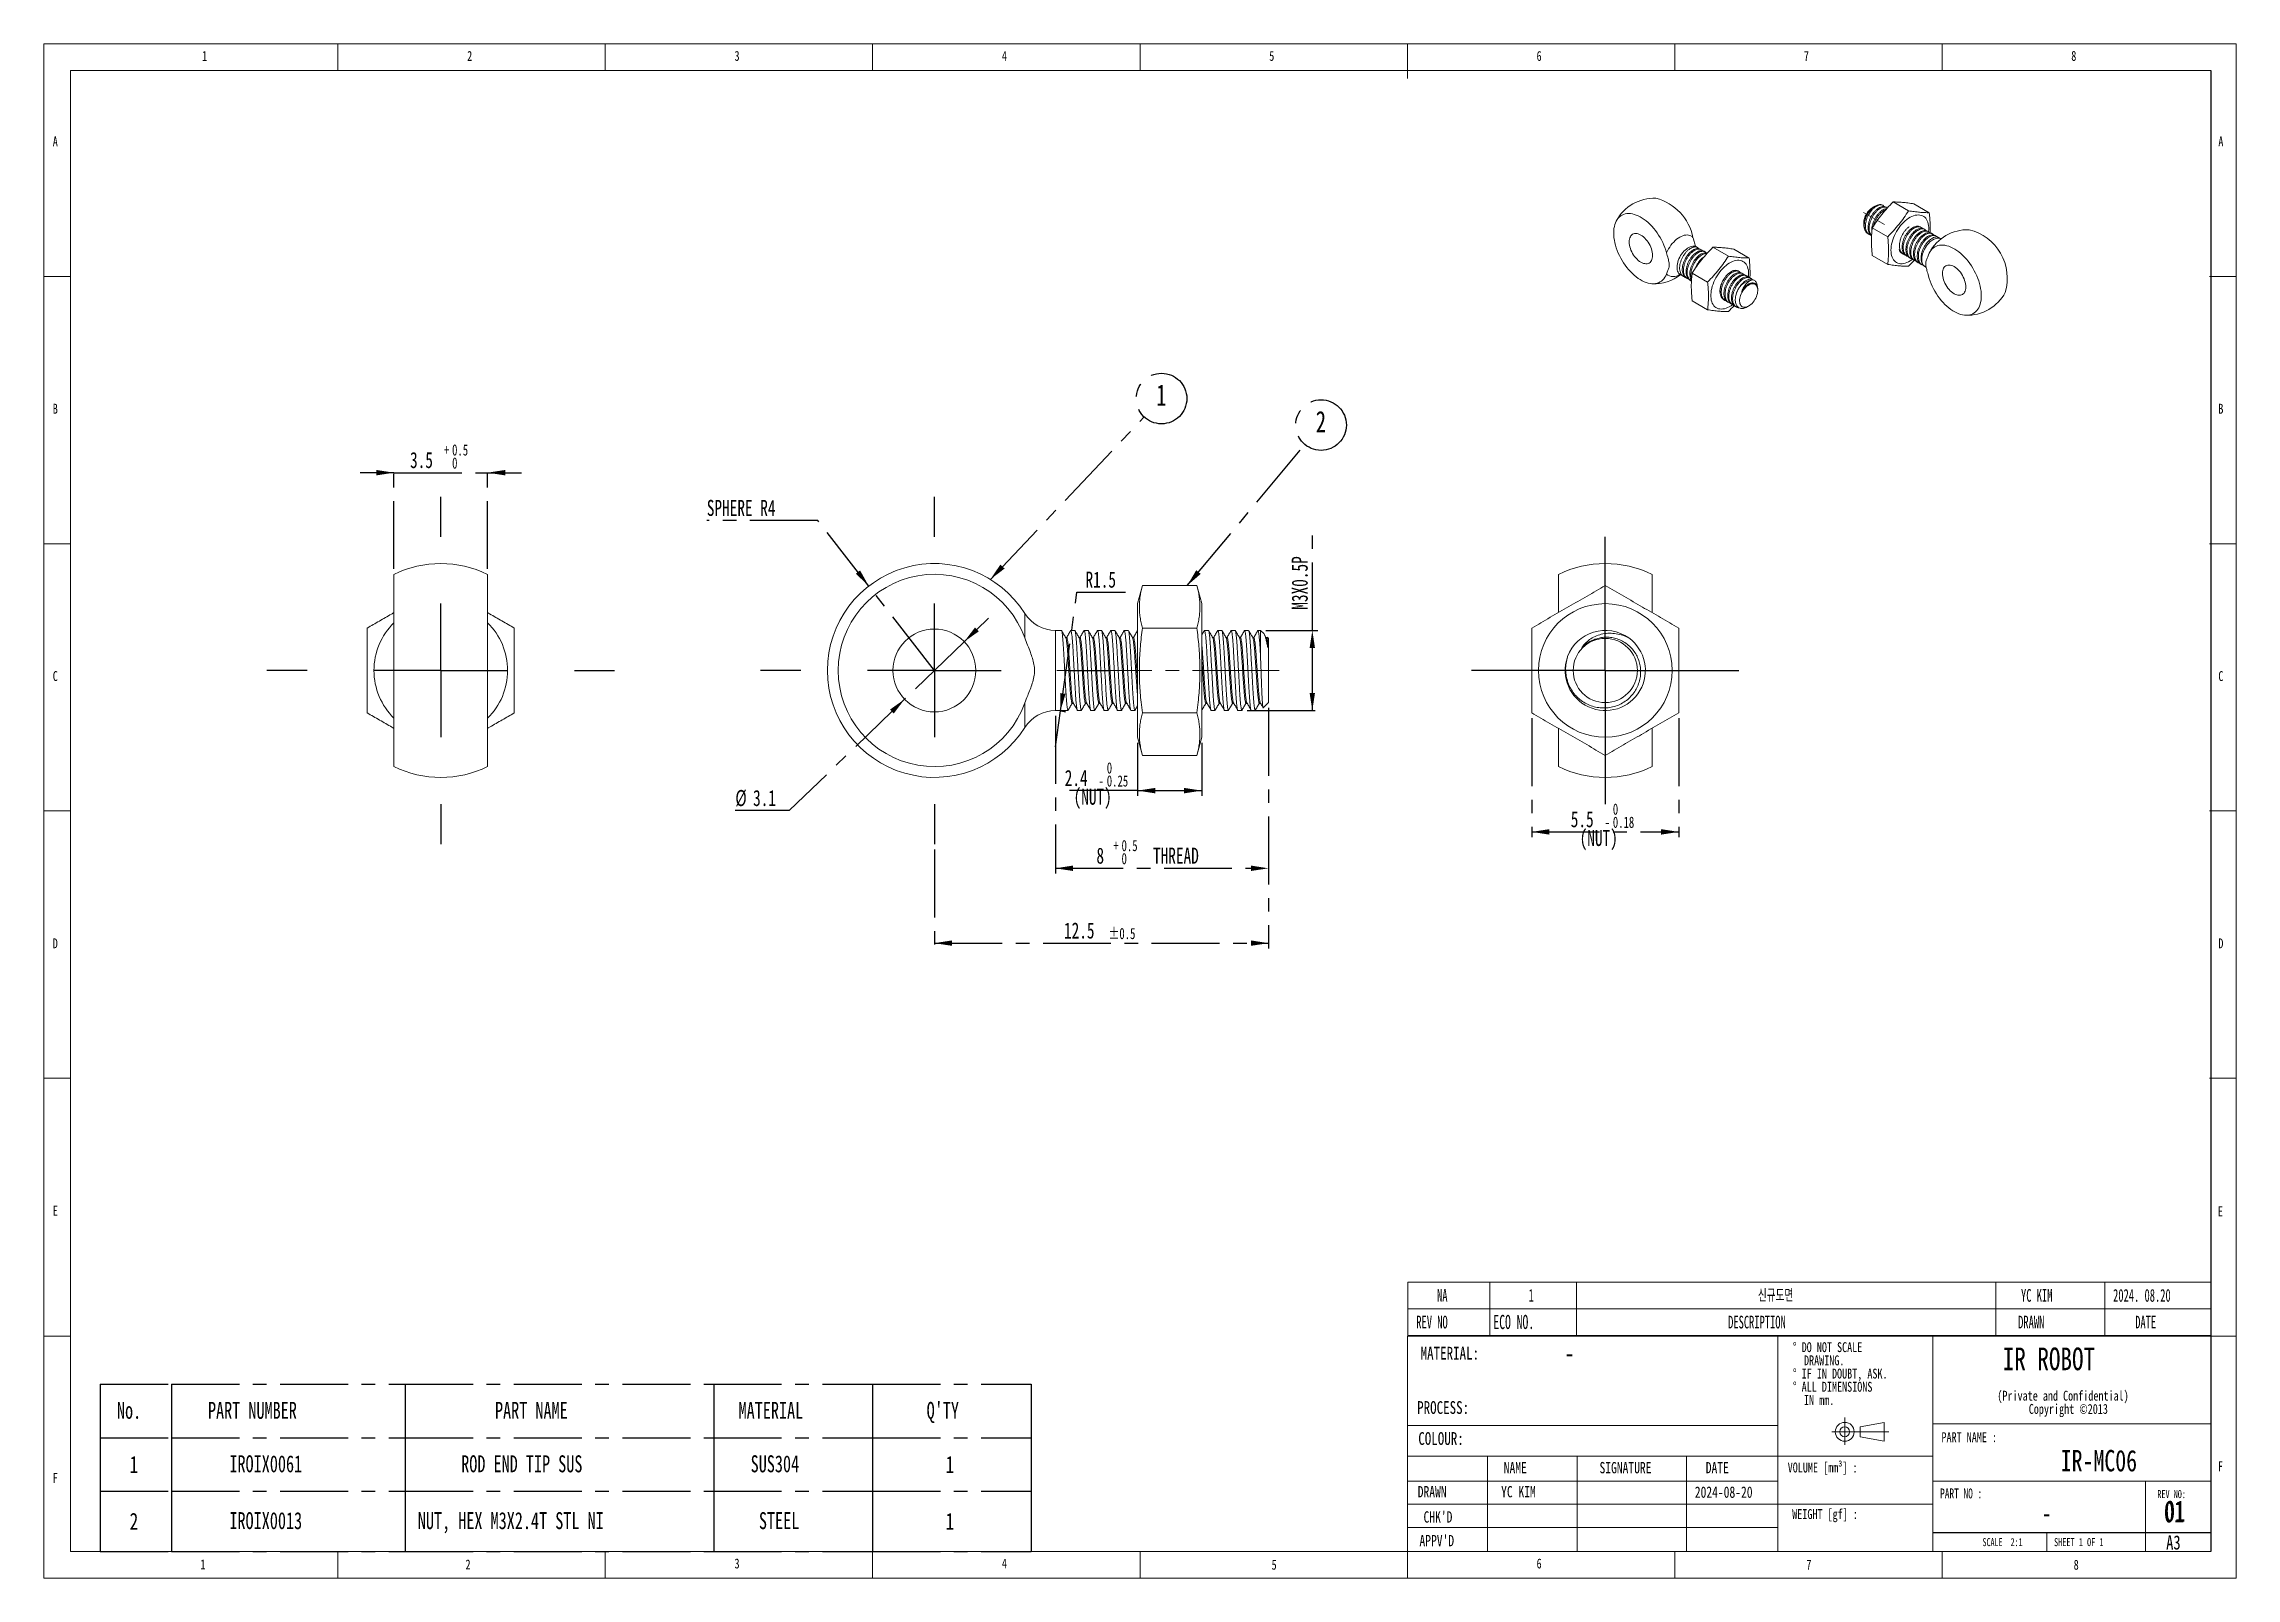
# Model space of a CAD drawing. Header units: millimetres. Extents: x 5 to 415, y 5 to 292.
import ezdxf

# ---------------------------------------------------------------- set-up
doc = ezdxf.new("R2010")
doc.units = ezdxf.units.MM
doc.linetypes.add('CENTERX2', pattern=[20.32, 12.7, -2.54, 2.54, -2.54])
doc.layers.add('CENTER_LINE', color=7, linetype='CENTERX2')
doc.layers.add('NOTES', color=7, linetype='Continuous')
doc.styles.add('SLDTEXTSTYLE0', font='TXT', dxfattribs={"width": 0.7})
doc.styles.add('SLDTEXTSTYLE1', font='TXT', dxfattribs={"width": 0.75})
doc.styles.add('SLDTEXTSTYLE2', font='TXT', dxfattribs={"width": 0.6875})
doc.styles.add('SLDTEXTSTYLE3', font='TXT', dxfattribs={"width": 0.694444})
doc.styles.add('SLDTEXTSTYLE4', font='TXT', dxfattribs={"width": 0.605})
doc.styles.add('SLDTEXTSTYLE5', font='TXT', dxfattribs={"width": 0.605, "bigfont": 'bigfont'})
doc.dimstyles.new('SLDDIMSTYLE0', dxfattribs={"dimtxt": 3, "dimasz": 3.302, "dimexe": 0, "dimexo": 0.0625, "dimgap": 0.75, "dimtad": 1, "dimlfac": 0.2, "dimrnd": 1e-09, "dimzin": 12, "dimdsep": 46, "dimtxsty": 'SLDTEXTSTYLE0', "dimsah": 1, "dimcen": 0.09, "dimadec": 0, "dimazin": 3, "dimtol": 1, "dimtp": 0.5, "dimtfac": 1, "dimtmove": 0, "dimatfit": 0, "dimfxl": 1, "dimfrac": 2, "dimtolj": 1, "dimarcsym": 0})
doc.dimstyles.new('SLDDIMSTYLE1', dxfattribs={"dimtxt": 3, "dimasz": 3.302, "dimexe": 0, "dimexo": 0.0625, "dimgap": 0.75, "dimtad": 1, "dimdec": 1, "dimlfac": 0.2, "dimrnd": 1e-09, "dimzin": 12, "dimdsep": 46, "dimtxsty": 'SLDTEXTSTYLE0', "dimsah": 1, "dimcen": 0.09, "dimadec": 0, "dimazin": 3, "dimtol": 1, "dimtp": 0.5, "dimtm": 0.5, "dimtfac": 1, "dimtdec": 1, "dimtofl": 0, "dimtmove": 0, "dimatfit": 3, "dimfxl": 1, "dimfrac": 2, "dimtolj": 1, "dimarcsym": 0})
doc.dimstyles.new('SLDDIMSTYLE2', dxfattribs={"dimtxt": 3, "dimasz": 3.302, "dimexe": 0, "dimexo": 0.0625, "dimgap": 0.75, "dimtad": 1, "dimlfac": 0.2, "dimrnd": 1e-09, "dimzin": 12, "dimdsep": 46, "dimtxsty": 'SLDTEXTSTYLE0', "dimsah": 1, "dimcen": 0.09, "dimadec": 0, "dimazin": 3, "dimtfac": 1, "dimtofl": 0, "dimtmove": 0, "dimatfit": 3, "dimfxl": 1, "dimfrac": 2, "dimtolj": 1, "dimtzin": 12, "dimarcsym": 0})
doc.dimstyles.new('SLDDIMSTYLE3', dxfattribs={"dimtxt": 3, "dimasz": 3.302, "dimexe": 0, "dimexo": 0.0625, "dimgap": 0.75, "dimtad": 0, "dimtih": 1, "dimtoh": 1, "dimlfac": 0.2, "dimrnd": 1e-09, "dimzin": 12, "dimdsep": 46, "dimtxsty": 'SLDTEXTSTYLE0', "dimsah": 1, "dimcen": 0, "dimadec": 0, "dimazin": 3, "dimtfac": 1, "dimtmove": 0, "dimatfit": 3, "dimfxl": 1, "dimfrac": 2, "dimtolj": 1, "dimtzin": 12, "dimarcsym": 0})
doc.dimstyles.new('SLDDIMSTYLE4', dxfattribs={"dimtxt": 3, "dimasz": 3.302, "dimexe": 0, "dimexo": 0.0625, "dimgap": 0.75, "dimtad": 0, "dimtih": 1, "dimtoh": 1, "dimlfac": 0.2, "dimrnd": 1e-09, "dimzin": 12, "dimdsep": 46, "dimtxsty": 'SLDTEXTSTYLE0', "dimsah": 1, "dimcen": 0, "dimadec": 0, "dimazin": 3, "dimtfac": 1, "dimtofl": 0, "dimtmove": 0, "dimatfit": 3, "dimfxl": 1, "dimfrac": 2, "dimtolj": 1, "dimtzin": 12, "dimarcsym": 0})
doc.dimstyles.new('SLDDIMSTYLE5', dxfattribs={"dimtxt": 3, "dimasz": 3.302, "dimexe": 0, "dimexo": 0.0625, "dimgap": 0.75, "dimtad": 1, "dimdec": 1, "dimlfac": 0.2, "dimrnd": 1e-09, "dimzin": 12, "dimdsep": 46, "dimtxsty": 'SLDTEXTSTYLE0', "dimsah": 1, "dimcen": 0.09, "dimadec": 0, "dimazin": 3, "dimtol": 1, "dimtp": 0.5, "dimtfac": 1, "dimtdec": 1, "dimtofl": 0, "dimtmove": 0, "dimatfit": 3, "dimfxl": 1, "dimfrac": 2, "dimtolj": 1, "dimarcsym": 0})
doc.dimstyles.new('SLDDIMSTYLE6', dxfattribs={"dimtxt": 3, "dimasz": 3.302, "dimexe": 0, "dimexo": 0.0625, "dimgap": 0.75, "dimtad": 1, "dimlfac": 0.2, "dimrnd": 1e-09, "dimzin": 12, "dimdsep": 46, "dimtxsty": 'SLDTEXTSTYLE0', "dimsah": 1, "dimcen": 0.09, "dimadec": 0, "dimazin": 3, "dimtol": 1, "dimtm": 0.25, "dimtfac": 1, "dimtofl": 0, "dimtmove": 0, "dimatfit": 3, "dimfxl": 1, "dimfrac": 2, "dimtolj": 1, "dimarcsym": 0})
doc.dimstyles.new('SLDDIMSTYLE7', dxfattribs={"dimtxt": 0.18, "dimasz": 3.302, "dimexe": 0, "dimexo": 0.0625, "dimgap": 0, "dimtad": 0, "dimtih": 1, "dimtoh": 1, "dimdec": 0, "dimrnd": 1e-09, "dimzin": 0, "dimdsep": 46, "dimtxsty": 'Standard', "dimsah": 1, "dimcen": 0.09, "dimadec": 0, "dimazin": 0, "dimtfac": 3.302, "dimtdec": 0, "dimtofl": 0, "dimtmove": 0, "dimatfit": 3, "dimfxl": 1, "dimfrac": 2, "dimtolj": 1, "dimtzin": 0, "dimarcsym": 0})
doc.dimstyles.new('SLDDIMSTYLE8', dxfattribs={"dimtxt": 3, "dimasz": 3.302, "dimexe": 0, "dimexo": 0.0625, "dimgap": 0.75, "dimtad": 1, "dimlfac": 0.2, "dimrnd": 1e-09, "dimzin": 12, "dimdsep": 46, "dimtxsty": 'SLDTEXTSTYLE0', "dimsah": 1, "dimcen": 0.09, "dimadec": 0, "dimazin": 3, "dimtol": 1, "dimtm": 0.18, "dimtfac": 1, "dimtmove": 0, "dimatfit": 0, "dimfxl": 1, "dimfrac": 2, "dimtolj": 1, "dimarcsym": 0})

msp = doc.modelspace()

# ---------------------------------------------------------------- texts
at = {"color": 7, "linetype": 'Continuous', "lineweight": 0}
for s, insert, char_height, attachment_point, style in [('1', (34.583, 290.668), 1.852, 1, 'SLDTEXTSTYLE1'), ('2', (84.167, 290.668), 1.852, 1, 'SLDTEXTSTYLE1'), ('3', (134.167, 290.668), 1.852, 1, 'SLDTEXTSTYLE1'), ('4', (184.167, 290.668), 1.852, 1, 'SLDTEXTSTYLE1'), ('5', (234.167, 290.668), 1.852, 1, 'SLDTEXTSTYLE1'), ('6', (284.167, 290.668), 1.852, 1, 'SLDTEXTSTYLE1'), ('7', (334.167, 290.668), 1.852, 1, 'SLDTEXTSTYLE1'), ('8', (384.167, 290.668), 1.852, 1, 'SLDTEXTSTYLE1'), ('A', (6.667, 274.668), 1.852, 1, 'SLDTEXTSTYLE1'), ('A', (411.667, 274.668), 1.852, 1, 'SLDTEXTSTYLE1'), ('B', (6.667, 224.668), 1.852, 1, 'SLDTEXTSTYLE1'), ('B', (411.667, 224.668), 1.852, 1, 'SLDTEXTSTYLE1'), ('C', (6.667, 174.668), 1.852, 1, 'SLDTEXTSTYLE1'), ('C', (411.667, 174.668), 1.852, 1, 'SLDTEXTSTYLE1'), ('D', (6.667, 124.668), 1.852, 1, 'SLDTEXTSTYLE1'), ('D', (411.667, 124.668), 1.852, 1, 'SLDTEXTSTYLE1'), ('E', (6.667, 74.668), 1.852, 1, 'SLDTEXTSTYLE1'), ('E', (411.586, 74.537), 1.852, 1, 'SLDTEXTSTYLE1'), ('MATERIAL:', (262.479, 48.278), 2.3813, 1, 'SLDTEXTSTYLE1'), ('-', (290.315, 48.832), 3.5, 2, 'SLDTEXTSTYLE1'), ('PROCESS:', (261.829, 38.108), 2.3813, 1, 'SLDTEXTSTYLE1'), ('PART NAME :', (359.887, 32.29), 1.85208, 1, 'SLDTEXTSTYLE1'), ('IR-MC06', (389.33, 28.981), 4, 2, 'SLDTEXTSTYLE1'), ('F', (6.667, 24.668), 1.852, 1, 'SLDTEXTSTYLE1'), ('NAME', (278.027, 26.726), 2.1167, 1, 'SLDTEXTSTYLE1'), ('SIGNATURE', (295.935, 26.726), 2.1167, 1, 'SLDTEXTSTYLE1'), ('DATE', (315.804, 26.726), 2.1167, 1, 'SLDTEXTSTYLE1'), ('VOLUME [mm³] :', (331.133, 26.622), 1.85208, 1, 'SLDTEXTSTYLE1'), ('DRAWN', (261.937, 22.233), 2.1167, 1, 'SLDTEXTSTYLE1'), ('2024-08-20', (313.76, 22.154), 2.1167, 1, 'SLDTEXTSTYLE1'), ('REV NO:', (400.257, 21.476), 1.5, 1, 'SLDTEXTSTYLE1'), ("CHK'D", (263.024, 17.51), 2.1167, 1, 'SLDTEXTSTYLE1'), ('-', (379.563, 18.908), 3.5, 2, 'SLDTEXTSTYLE1'), ("APPV'D", (262.263, 13.079), 2.1167, 1, 'SLDTEXTSTYLE1'), ('SCALE  2:1', (367.564, 12.491), 1.5, 1, 'SLDTEXTSTYLE0'), ('SHEET 1 OF 1', (380.942, 12.491), 1.5, 1, 'SLDTEXTSTYLE2'), ('A3', (401.912, 13.007), 2.6458, 1, 'SLDTEXTSTYLE1'), ('1', (34.278, 8.493), 1.852, 1, 'SLDTEXTSTYLE1'), ('2', (83.861, 8.493), 1.852, 1, 'SLDTEXTSTYLE1'), ('3', (134.167, 8.668), 1.852, 1, 'SLDTEXTSTYLE1'), ('4', (184.167, 8.668), 1.852, 1, 'SLDTEXTSTYLE1'), ('5', (234.613, 8.434), 1.852, 1, 'SLDTEXTSTYLE1')]:
    msp.add_mtext(s, dxfattribs=dict(at, insert=insert, char_height=char_height, attachment_point=attachment_point, style=style))
at = {"layer": 'CENTER_LINE', "char_height": 4, "attachment_point": 1, "style": 'SLDTEXTSTYLE0'}
for insert in [(401.49, 19.417), (401.68, 19.575)]:
    msp.add_mtext('01', dxfattribs=dict(at, insert=insert))
at = {"layer": 'NOTES', "attachment_point": 1}
for s, insert, char_height, style in [('IR ROBOT', (371.345, 48.136), 4.2333, 'SLDTEXTSTYLE1'), ('COLOUR:', (262.046, 32.312), 2.3813, 'SLDTEXTSTYLE1'), ('F', (411.586, 26.839), 1.852, 'SLDTEXTSTYLE1'), ('YC KIM', (277.535, 22.233), 2.1167, 'SLDTEXTSTYLE1'), ('PART NO :', (359.636, 21.78), 1.8521, 'SLDTEXTSTYLE3'), ('WEIGHT [gf] :', (331.976, 17.919), 1.85208, 'SLDTEXTSTYLE1'), ('6', (284.167, 8.668), 1.852, 'SLDTEXTSTYLE1'), ('7', (334.613, 8.434), 1.852, 'SLDTEXTSTYLE1'), ('8', (384.613, 8.434), 1.852, 'SLDTEXTSTYLE1')]:
    msp.add_mtext(s, dxfattribs=dict(at, insert=insert, char_height=char_height, style=style))

# ---------------------------------------------------------------- blocks, each defined once
blk = doc.blocks.new('SW_NOTE_0')
at = {"color": 0, "linetype": 'Continuous', "lineweight": 0, "char_height": 1.8521, "attachment_point": 2, "style": 'SLDTEXTSTYLE1'}
for s, insert in [('(Private and Confidential)', (15.4, 2.39)), ('Copyright ©2013', (16.39, -0.08))]:
    blk.add_mtext(s, dxfattribs=dict(at, insert=insert))
blk = doc.blocks.new('SW_NOTE_0_1')
at = {"color": 0, "linetype": 'Continuous', "lineweight": 0, "attachment_point": 1, "style": 'SLDTEXTSTYLE1'}
for s, insert, char_height in [('%%d DO NOT SCALE', (0, 2.39), 1.8521), ('%%d IF IN DOUBT, ASK.', (0, -2.55), 1.8521), ('DRAWING.', (2.08, -0.08), 1.852), ('%%d ALL DIMENSIONS', (0, -5.02), 1.8521), ('IN mm.', (2.08, -7.49), 1.852)]:
    blk.add_mtext(s, dxfattribs=dict(at, insert=insert, char_height=char_height))
blk = doc.blocks.new('SW_TABLEANNOTATION_0')
at = {"color": 0, "linetype": 'Continuous', "lineweight": 18}
for p, q in [((0, 0), (0, -5)), ((0, 0), (15.39, 0)), ((15.39, 0), (15.39, -5)), ((15.39, 0), (31.57, 0)), ((31.57, 0), (31.57, -5)), ((31.57, 0), (109.99, 0)), ((109.99, 0), (109.99, -5)), ((109.99, 0), (130.36, 0)), ((130.36, 0), (130.36, -5)), ((130.36, 0), (150.24, 0)), ((150.24, 0), (150.24, -5)), ((0, -5), (0, -10)), ((0, -5), (15.39, -5)), ((15.39, -5), (15.39, -10)), ((15.39, -5), (31.57, -5)), ((31.57, -5), (31.57, -10)), ((31.57, -5), (109.99, -5)), ((109.99, -5), (109.99, -10)), ((109.99, -5), (130.36, -5)), ((130.36, -5), (130.36, -10)), ((130.36, -5), (150.24, -5)), ((150.24, -5), (150.24, -10)), ((0, -10), (15.39, -10)), ((15.39, -10), (31.57, -10)), ((31.57, -10), (109.99, -10)), ((109.99, -10), (130.36, -10)), ((130.36, -10), (150.24, -10))]:
    blk.add_line(p, q, dxfattribs=at)
at = {"color": 0, "linetype": 'Continuous', "lineweight": 0, "attachment_point": 1}
for s, insert, char_height, style in [('NA', (5.49, -1.31), 2.381, 'SLDTEXTSTYLE4'), ('1', (22.6, -1.31), 2.38, 'SLDTEXTSTYLE4'), ('신규도면', (65.5, -1.31), 2.381, 'SLDTEXTSTYLE5'), ('YC KIM', (114.7, -1.31), 2.381, 'SLDTEXTSTYLE4'), ('2024. 08.20', (131.92, -1.31), 2.3813, 'SLDTEXTSTYLE4'), ('REV NO', (1.61, -6.31), 2.381, 'SLDTEXTSTYLE4'), ('ECO NO.', (16.03, -6.15), 2.646, 'SLDTEXTSTYLE4'), ('DESCRIPTION', (59.93, -6.31), 2.3813, 'SLDTEXTSTYLE4'), ('DRAWN', (114.17, -6.31), 2.381, 'SLDTEXTSTYLE4'), ('DATE', (136.06, -6.31), 2.381, 'SLDTEXTSTYLE4')]:
    blk.add_mtext(s, dxfattribs=dict(at, insert=insert, char_height=char_height, style=style))
blk = doc.blocks.new('SW_TABLEANNOTATION_1')
at = {"layer": 'CENTER_LINE', "color": 0}
for p, q in [((0, 0), (0, -10)), ((0, 0), (13.31, 0)), ((13.31, 0), (13.31, -10)), ((13.31, 0), (57.01, 0)), ((57.01, 0), (57.01, -10)), ((57.01, 0), (114.72, 0)), ((114.72, 0), (114.72, -10)), ((114.72, 0), (144.41, 0)), ((144.41, 0), (144.41, -10)), ((144.41, 0), (174.09, 0)), ((174.09, 0), (174.09, -10)), ((0, -10), (13.31, -10)), ((0, -10), (0, -20)), ((13.31, -10), (57.01, -10)), ((13.31, -10), (13.31, -20)), ((57.01, -10), (114.72, -10)), ((57.01, -10), (57.01, -20)), ((114.72, -10), (144.41, -10)), ((114.72, -10), (114.72, -20)), ((144.41, -10), (174.09, -10)), ((144.41, -10), (144.41, -20)), ((174.09, -10), (174.09, -20)), ((0, -20), (0, -31.26)), ((0, -20), (13.31, -20)), ((13.31, -20), (13.31, -31.26)), ((13.31, -20), (57.01, -20)), ((57.01, -20), (57.01, -31.26)), ((57.01, -20), (114.72, -20)), ((114.72, -20), (114.72, -31.26)), ((114.72, -20), (144.41, -20)), ((144.41, -20), (144.41, -31.26)), ((144.41, -20), (174.09, -20)), ((174.09, -20), (174.09, -31.26)), ((0, -31.26), (13.31, -31.26)), ((13.31, -31.26), (57.01, -31.26)), ((57.01, -31.26), (114.72, -31.26)), ((114.72, -31.26), (144.41, -31.26)), ((144.41, -31.26), (174.09, -31.26))]:
    blk.add_line(p, q, dxfattribs=at)
at = {"layer": 'CENTER_LINE', "color": 0, "attachment_point": 1}
for s, insert, char_height, style in [('No.', (3.11, -3.29), 3.175, 'SLDTEXTSTYLE0'), ('PART NUMBER', (20.13, -3.29), 3.175, 'SLDTEXTSTYLE0'), ('PART NAME', (73.81, -3.29), 3.175, 'SLDTEXTSTYLE0'), ('MATERIAL', (119.36, -3.29), 3.175, 'SLDTEXTSTYLE0'), ("Q'TY", (154.54, -3.29), 3.175, 'SLDTEXTSTYLE0'), ('1', (5.48, -13.42), 3.17, 'SLDTEXTSTYLE1'), ('IROIX0061', (24.14, -13.29), 3.175, 'SLDTEXTSTYLE0'), ('ROD END TIP SUS', (67.49, -13.29), 3.175, 'SLDTEXTSTYLE0'), ('SUS304', (121.62, -13.29), 3.175, 'SLDTEXTSTYLE0'), ('1', (158.08, -13.42), 3.17, 'SLDTEXTSTYLE1'), ('2', (5.48, -24.05), 3.17, 'SLDTEXTSTYLE1'), ('IROIX0013', (24.14, -23.92), 3.175, 'SLDTEXTSTYLE0'), ('NUT, HEX M3X2.4T STL NI', (59.38, -23.92), 3.175, 'SLDTEXTSTYLE0'), ('STEEL', (123.17, -23.92), 3.175, 'SLDTEXTSTYLE0'), ('1', (158.08, -24.05), 3.17, 'SLDTEXTSTYLE1')]:
    blk.add_mtext(s, dxfattribs=dict(at, insert=insert, char_height=char_height, style=style))
blk = doc.blocks.new('_D')
at = {"layer": 'CENTER_LINE'}
for p, q in [((70.48, 211.78), (64.13, 211.78)), ((70.48, 193.77), (70.48, 212.78)), ((70.48, 211.78), (87.98, 211.78)), ((87.98, 193.77), (87.98, 212.78)), ((87.98, 211.78), (94.33, 211.78))]:
    blk.add_line(p, q, dxfattribs=at)
for points in [[(70.48, 211.78), (67.18, 212.29), (67.18, 211.28)], [(87.98, 211.78), (91.28, 211.28), (91.28, 212.29)]]:
    blk.add_solid(points, dxfattribs=at)
at = {"layer": 'CENTER_LINE', "attachment_point": 1, "style": 'SLDTEXTSTYLE0'}
for s, insert, char_height in [('3.5', (73.48, 215.65), 3), ('+', (79.83, 217.09), 2.1), ('0.5', (81.35, 217.09), 2.1), ('0', (81.35, 214.64), 2.1)]:
    blk.add_mtext(s, dxfattribs=dict(at, insert=insert, char_height=char_height))
blk = doc.blocks.new('SW_CENTERMARKSYMBOL_0')
at = {"layer": 'CENTER_LINE', "color": 0}
for p, q in [((0, 25), (0, 32.5)), ((0, 0), (0, 12.5)), ((-25, 0), (-32.5, 0)), ((0, 0), (-12.5, 0)), ((0, 0), (0, -12.5)), ((0, 0), (12.5, 0)), ((25, 0), (32.5, 0)), ((0, -25), (0, -32.5))]:
    blk.add_line(p, q, dxfattribs=at)
blk = doc.blocks.new('_D_1')
at = {"layer": 'CENTER_LINE'}
for p, q in [((234.04, 167.78), (234.04, 122.78)), ((171.54, 141.28), (171.54, 122.78)), ((171.54, 123.78), (234.04, 123.78))]:
    blk.add_line(p, q, dxfattribs=at)
for points in [[(171.54, 123.78), (174.85, 123.28), (174.85, 124.29)], [(234.04, 123.78), (230.74, 124.29), (230.74, 123.28)]]:
    blk.add_solid(points, dxfattribs=at)
at = {"layer": 'CENTER_LINE', "attachment_point": 1, "style": 'SLDTEXTSTYLE0'}
for s, insert, char_height in [('12.5', (195.78, 127.65), 3), ('±0.5', (204.14, 126.64), 2.1)]:
    blk.add_mtext(s, dxfattribs=dict(at, insert=insert, char_height=char_height))
blk = doc.blocks.new('_D_2')
at = {"layer": 'CENTER_LINE'}
for p, q in [((242.23, 182.28), (242.23, 200.59)), ((233.54, 182.28), (243.23, 182.28)), ((242.23, 167.28), (242.23, 182.28)), ((230.04, 167.28), (243.23, 167.28))]:
    blk.add_line(p, q, dxfattribs=at)
for points in [[(242.23, 182.28), (241.72, 178.98), (242.73, 178.98)], [(242.23, 167.28), (242.73, 170.59), (241.72, 170.59)]]:
    blk.add_solid(points, dxfattribs=at)
at = {"layer": 'CENTER_LINE', "insert": (238.36, 186.15), "char_height": 3, "attachment_point": 1, "rotation": 90, "style": 'SLDTEXTSTYLE0'}
blk.add_mtext('M3X0.5P', dxfattribs=at)
blk = doc.blocks.new('_D_3')
at = {"layer": 'CENTER_LINE'}
for p, q in [((177.12, 180.17), (181.68, 184.58)), ((177.12, 180.17), (165.97, 169.4)), ((165.97, 169.4), (144.41, 148.57)), ((144.41, 148.57), (134.32, 148.57))]:
    blk.add_line(p, q, dxfattribs=at)
for points in [[(177.12, 180.17), (179.85, 182.1), (179.14, 182.83)], [(165.97, 169.4), (163.24, 167.47), (163.95, 166.74)]]:
    blk.add_solid(points, dxfattribs=at)
at = {"layer": 'CENTER_LINE', "char_height": 3, "attachment_point": 1, "style": 'SLDTEXTSTYLE0'}
for s, insert in [('%%c', (134.32, 152.43)), ('3.1', (137.64, 152.43))]:
    blk.add_mtext(s, dxfattribs=dict(at, insert=insert))
blk = doc.blocks.new('_D_4')
at = {"layer": 'CENTER_LINE'}
for p, q in [((149.76, 202.84), (128.98, 202.84)), ((159.28, 190.58), (149.76, 202.84)), ((171.54, 174.78), (159.28, 190.58))]:
    blk.add_line(p, q, dxfattribs=at)
blk.add_solid([(159.28, 190.58), (157.65, 193.5), (156.85, 192.88)], dxfattribs=at)
at = {"layer": 'CENTER_LINE', "insert": (128.98, 206.7), "char_height": 3, "attachment_point": 1, "style": 'SLDTEXTSTYLE0'}
blk.add_mtext('SPHERE R4', dxfattribs=at)
blk = doc.blocks.new('_D_5')
at = {"layer": 'CENTER_LINE'}
for p, q in [((195.12, 167.22), (198.21, 189.41)), ((198.21, 189.41), (207.31, 189.41)), ((194.18, 160.53), (195.12, 167.22))]:
    blk.add_line(p, q, dxfattribs=at)
blk.add_arc((194.18, 160.53), 6.75, 73.6302, 81.573, dxfattribs=at)
blk.add_solid([(195.12, 167.22), (196.08, 170.42), (195.07, 170.56)], dxfattribs=at)
at = {"layer": 'CENTER_LINE', "insert": (199.8, 193.28), "char_height": 3, "attachment_point": 1, "style": 'SLDTEXTSTYLE0'}
blk.add_mtext('R1.5', dxfattribs=at)
blk = doc.blocks.new('_D_6')
at = {"layer": 'CENTER_LINE'}
for p, q in [((194.18, 166.28), (194.18, 136.78)), ((234.04, 167.78), (234.04, 136.78)), ((194.18, 137.78), (234.04, 137.78))]:
    blk.add_line(p, q, dxfattribs=at)
for points in [[(194.18, 137.78), (197.49, 137.28), (197.49, 138.29)], [(234.04, 137.78), (230.74, 138.29), (230.74, 137.28)]]:
    blk.add_solid(points, dxfattribs=at)
at = {"layer": 'CENTER_LINE', "attachment_point": 1, "style": 'SLDTEXTSTYLE0'}
for s, insert, char_height in [('8', (201.85, 141.65), 3), ('+', (205.02, 143.09), 2.1), ('0.5', (206.55, 143.09), 2.1), ('0', (206.55, 140.64), 2.1), ('THREAD', (212.43, 141.65), 3)]:
    blk.add_mtext(s, dxfattribs=dict(at, insert=insert, char_height=char_height))
blk = doc.blocks.new('_D_7')
at = {"layer": 'CENTER_LINE'}
for p, q in [((209.54, 161.28), (209.54, 151.31)), ((221.54, 161.28), (221.54, 151.31)), ((209.54, 152.31), (195.92, 152.31)), ((209.54, 152.31), (221.54, 152.31))]:
    blk.add_line(p, q, dxfattribs=at)
for points in [[(209.54, 152.31), (212.85, 151.8), (212.85, 152.82)], [(221.54, 152.31), (218.24, 152.82), (218.24, 151.8)]]:
    blk.add_solid(points, dxfattribs=at)
at = {"layer": 'CENTER_LINE', "attachment_point": 1, "style": 'SLDTEXTSTYLE0'}
for s, insert, char_height in [('2.4', (195.92, 156.18), 3), ('0', (203.79, 157.61), 2.1), ('(NUT)', (197.58, 152.68), 3), ('-', (202.26, 155.17), 2.1), ('0.25', (203.79, 155.17), 2.1)]:
    blk.add_mtext(s, dxfattribs=dict(at, insert=insert, char_height=char_height))
blk = doc.blocks.new('SW_NOTE_0_2')
at = {"layer": 'CENTER_LINE', "color": 0}
blk.add_circle((3.25, 3.43), 4.73, dxfattribs=at)
at = {"layer": 'CENTER_LINE', "color": 0, "insert": (3.22, 6.08), "char_height": 4, "attachment_point": 2, "style": 'SLDTEXTSTYLE0'}
blk.add_mtext('1', dxfattribs=at)
blk = doc.blocks.new('SW_NOTE_0_3')
at = {"layer": 'CENTER_LINE', "color": 0}
blk.add_circle((3.03, 3.63), 4.73, dxfattribs=at)
at = {"layer": 'CENTER_LINE', "color": 0, "insert": (3, 6.27), "char_height": 4, "attachment_point": 2, "style": 'SLDTEXTSTYLE0'}
blk.add_mtext('2', dxfattribs=at)
blk = doc.blocks.new('SW_CENTERMARKSYMBOL_1')
at = {"layer": 'CENTER_LINE', "color": 0}
for p, q in [((0, 25), (0, 32.5)), ((0, 0), (0, 12.5)), ((-25, 0), (-32.5, 0)), ((0, 0), (-12.5, 0)), ((0, 0), (0, -12.5)), ((0, 0), (12.5, 0)), ((25, 0), (32.5, 0)), ((0, -25), (0, -32.5))]:
    blk.add_line(p, q, dxfattribs=at)
blk = doc.blocks.new('_D_8')
at = {"layer": 'CENTER_LINE'}
for p, q in [((283.26, 165.85), (283.26, 143.59)), ((310.76, 165.85), (310.76, 143.59)), ((283.26, 144.59), (310.76, 144.59))]:
    blk.add_line(p, q, dxfattribs=at)
for points in [[(283.26, 144.59), (286.56, 144.08), (286.56, 145.1)], [(310.76, 144.59), (307.46, 145.1), (307.46, 144.08)]]:
    blk.add_solid(points, dxfattribs=at)
at = {"layer": 'CENTER_LINE', "attachment_point": 1, "style": 'SLDTEXTSTYLE0'}
for s, insert, char_height in [('5.5', (290.56, 148.46), 3), ('0', (298.43, 149.9), 2.1), ('(NUT)', (292.22, 144.96), 3), ('-', (296.9, 147.45), 2.1), ('0.18', (298.43, 147.45), 2.1)]:
    blk.add_mtext(s, dxfattribs=dict(at, insert=insert, char_height=char_height))
blk = doc.blocks.new('SW_CENTERMARKSYMBOL_2')
at = {"layer": 'CENTER_LINE', "color": 0}
for p, q in [((0, 12.5), (0, 25)), ((0, 0), (0, 12.5)), ((-12.5, 0), (-25, 0)), ((0, 0), (-12.5, 0)), ((0, 0), (0, -12.5)), ((0, 0), (12.5, 0)), ((12.5, 0), (25, 0)), ((0, -12.5), (0, -25))]:
    blk.add_line(p, q, dxfattribs=at)

# ---------------------------------------------------------------- dimensions: what is measured, and where the dimension line sits
at = {"layer": 'CENTER_LINE'}
for base, p1, p2, dimstyle, picture, middle in [((87.982, 211.784), (70.482, 192.768), (87.982, 192.768), 'SLDDIMSTYLE0', '_D', (79.232, 211.784)), ((234.045, 123.784), (171.545, 142.284), (234.045, 168.784), 'SLDDIMSTYLE1', '_D_1', (202.795, 123.784)), ((310.761, 141.097), (283.261, 166.845), (310.761, 166.845), 'SLDDIMSTYLE8', '_D_8', (297.011, 141.097)), ((221.545, 148.815), (209.545, 162.284), (221.545, 162.284), 'SLDDIMSTYLE6', '_D_7', (202.37, 148.815))]:
    dim = msp.add_linear_dim(base=base, p1=p1, p2=p2, dimstyle=dimstyle, dxfattribs=at)
    dim.commit()
    dim.dimension.update_dxf_attribs({"geometry": picture, "text_midpoint": middle, "dimtype": 160})
for center, mpoint, text, picture, middle in [((171.545, 174.784), (159.276, 190.579), 'SPHERE R4', '_D_4', (138.574, 204.584)), ((194.183, 160.534), (195.116, 167.219), 'R1.5', '_D_5', (203.556, 191.162))]:
    dim = msp.add_radius_dim(center=center, mpoint=mpoint, text=text, dimstyle='SLDDIMSTYLE4', dxfattribs=at)
    dim.commit()
    dim.dimension.update_dxf_attribs({"geometry": picture, "text_midpoint": middle, "dimtype": 164})
dim = msp.add_linear_dim(base=(242.227, 182.284), p1=(229.045, 167.284), p2=(232.545, 182.284), angle=90, text='M3X0.5P', dimstyle='SLDDIMSTYLE2', dxfattribs=at)
dim.commit()
dim.dimension.update_dxf_attribs({"geometry": '_D_2', "text_midpoint": (242.227, 193.368), "dimtype": 160})
dim = msp.add_diameter_dim_2p(p1=(165.971, 169.399), p2=(177.118, 180.169), dimstyle='SLDDIMSTYLE3', dxfattribs=at)
dim.commit()
dim.dimension.update_dxf_attribs({"geometry": '_D_3', "text_midpoint": (138.574, 150.815), "dimtype": 163})
dim = msp.add_linear_dim(base=(234.045, 137.784), p1=(194.183, 167.284), p2=(234.045, 168.784), text='<>  THREAD', dimstyle='SLDDIMSTYLE5', dxfattribs=at)
dim.commit()
dim.dimension.update_dxf_attribs({"geometry": '_D_6', "text_midpoint": (214.114, 137.784), "dimtype": 160})

# ---------------------------------------------------------------- linework, layer by layer
at = {"color": 7, "linetype": 'Continuous', "lineweight": 18}
for p, q in [((415, 292), (5, 292)), ((5, 292), (5, 5)), ((60, 287), (60, 292)), ((110, 292), (110, 287)), ((160, 287), (160, 292)), ((210, 292), (210, 287)), ((260, 285.5), (260, 292)), ((310, 292), (310, 287)), ((360, 287), (360, 292)), ((415, 5), (415, 292)), ((410.25, 287), (10, 287)), ((10, 287), (10, 10)), ((353.723, 260.762), (350.841, 262.425)), ((345.353, 258.449), (345.353, 258.252)), ((347.111, 261.424), (347.049, 261.388)), ((347.474, 261.633), (347.302, 261.534)), ((349.02, 261.755), (348.974, 261.782)), ((349.727, 261.347), (349.521, 261.466)), ((357.612, 260.414), (354.73, 262.078)), ((346.167, 256.474), (346.374, 256.354)), ((349.834, 255.924), (346.952, 257.587)), ((356.091, 257.673), (355.885, 257.792)), ((356.798, 257.265), (356.592, 257.384)), ((357.505, 256.856), (357.299, 256.976)), ((358.213, 256.448), (358.006, 256.567)), ((358.92, 256.04), (358.713, 256.159)), ((359.804, 255.529), (359.42, 255.751)), ((314.279, 253.889), (314.054, 254.018)), ((314.986, 253.48), (314.78, 253.6)), ((315.694, 253.072), (315.487, 253.191)), ((317.155, 253.95), (320.038, 252.286)), ((321.044, 253.602), (323.927, 251.938)), ((349.834, 250.738), (346.952, 252.402)), ((352.531, 252.8), (352.738, 252.681)), ((353.238, 252.392), (353.445, 252.272)), ((354.784, 251.5), (353.723, 250.39)), ((353.946, 251.983), (354.152, 251.864)), ((354.653, 251.575), (354.859, 251.456)), ((355.36, 251.167), (355.566, 251.048)), ((356.067, 250.759), (356.274, 250.64)), ((356.774, 250.351), (356.824, 250.322)), ((10, 248.5), (5, 248.5)), ((311.055, 248.822), (311.633, 248.488)), ((312.134, 248.199), (312.34, 248.08)), ((312.841, 247.791), (313.047, 247.672)), ((313.266, 249.112), (316.149, 247.448)), ((322.058, 249.398), (321.851, 249.518)), ((322.765, 248.99), (322.558, 249.109)), ((323.472, 248.582), (323.265, 248.701)), ((324.179, 248.174), (323.972, 248.293)), ((324.886, 247.766), (324.679, 247.885)), ((325.526, 245.891), (325.526, 246.089)), ((415, 248.5), (410, 248.5)), ((313.266, 243.926), (316.149, 242.262)), ((319.205, 244.117), (319.411, 243.998)), ((319.912, 243.709), (320.118, 243.59)), ((320.619, 243.301), (320.826, 243.182)), ((321.326, 242.893), (321.533, 242.773)), ((323.544, 242.787), (323.829, 242.952)), ((5, 198.5), (10, 198.5)), ((410, 198.5), (415, 198.5)), ((70.482, 156.8), (70.482, 192.768)), ((87.982, 192.768), (87.982, 156.8)), ((288.261, 185.629), (288.261, 192.768)), ((305.761, 192.768), (305.761, 185.626)), ((210.45, 190.661), (209.545, 187.284)), ((210.45, 190.661), (220.64, 190.661)), ((221.545, 187.284), (220.64, 190.661)), ((209.545, 187.284), (209.545, 162.284)), ((221.545, 187.284), (221.545, 162.284)), ((195.295, 182.284), (194.183, 182.284)), ((196.283, 180.932), (196.095, 180.932)), ((197.795, 182.284), (197.064, 182.284)), ((198.783, 180.932), (198.595, 180.932)), ((200.295, 182.284), (199.564, 182.284)), ((201.283, 180.932), (201.095, 180.932)), ((202.795, 182.284), (202.064, 182.284)), ((203.783, 180.932), (203.595, 180.932)), ((205.295, 182.284), (204.564, 182.284)), ((206.283, 180.932), (206.095, 180.932)), ((207.795, 182.284), (207.064, 182.284)), ((208.783, 180.932), (208.595, 180.932)), ((210.45, 182.723), (220.64, 182.723)), ((222.795, 182.284), (222.064, 182.284)), ((223.783, 180.932), (223.595, 180.932)), ((225.295, 182.284), (224.564, 182.284)), ((226.283, 180.932), (226.095, 180.932)), ((227.795, 182.284), (227.064, 182.284)), ((228.783, 180.932), (228.595, 180.932)), ((230.295, 182.284), (229.564, 182.284)), ((231.283, 180.932), (231.095, 180.932)), ((232.545, 182.284), (232.064, 182.284)), ((233.15, 181.679), (232.545, 182.284)), ((232.545, 177.386), (232.545, 182.284)), ((233.614, 180.898), (233.226, 181.567)), ((233.783, 180.932), (233.595, 180.932)), ((233.793, 180.982), (233.764, 180.932)), ((234.045, 180.784), (233.827, 181.002)), ((234.045, 180.784), (234.045, 176.866)), ((234.045, 176.866), (234.045, 168.784)), ((197.326, 168.637), (197.533, 168.637)), ((197.326, 168.637), (197.533, 168.637)), ((199.826, 168.637), (200.033, 168.637)), ((199.826, 168.637), (200.033, 168.637)), ((202.326, 168.637), (202.533, 168.637)), ((202.326, 168.637), (202.533, 168.637)), ((204.826, 168.637), (205.033, 168.637)), ((204.826, 168.637), (205.033, 168.637)), ((207.326, 168.637), (207.533, 168.637)), ((207.326, 168.637), (207.533, 168.637)), ((222.326, 168.637), (222.533, 168.637)), ((222.326, 168.637), (222.533, 168.637)), ((224.826, 168.637), (225.033, 168.637)), ((224.826, 168.637), (225.033, 168.637)), ((227.326, 168.637), (227.533, 168.637)), ((227.326, 168.637), (227.533, 168.637)), ((229.826, 168.637), (230.033, 168.637)), ((229.826, 168.637), (230.033, 168.637)), ((232.326, 168.637), (232.533, 168.637)), ((232.326, 168.637), (232.533, 168.637)), ((233.035, 167.774), (234.045, 168.784)), ((194.183, 167.284), (195.814, 167.284)), ((195.814, 167.284), (196.545, 167.284)), ((198.314, 167.284), (199.045, 167.284)), ((200.814, 167.284), (201.545, 167.284)), ((203.314, 167.284), (204.045, 167.284)), ((205.814, 167.284), (206.545, 167.284)), ((208.314, 167.284), (209.045, 167.284)), ((210.45, 166.845), (220.64, 166.845)), ((223.314, 167.284), (224.045, 167.284)), ((225.814, 167.284), (226.545, 167.284)), ((228.314, 167.284), (229.045, 167.284)), ((230.814, 167.284), (231.545, 167.284)), ((209.545, 162.284), (210.45, 158.907)), ((220.64, 158.907), (221.545, 162.284)), ((288.261, 156.8), (288.261, 163.942)), ((305.761, 163.939), (305.761, 156.8)), ((210.45, 158.907), (220.64, 158.907)), ((5, 148.5), (10, 148.5)), ((415, 148.5), (410, 148.5)), ((5, 98.5), (10, 98.5)), ((410, 98.5), (415, 98.5)), ((10, 50.271), (5, 50.271)), ((260, 50.271), (260, 10)), ((415, 50.271), (260, 50.271)), ((329.265, 50.271), (329.265, 10)), ((358.254, 50.271), (358.254, 10)), ((260, 33.55), (329.265, 33.55)), ((344.668, 33.297), (349.181, 34.143)), ((344.668, 33.297), (344.668, 31.454)), ((349.181, 30.608), (349.181, 34.143)), ((410.25, 33.844), (358.254, 33.844)), ((344.668, 31.454), (349.181, 30.608)), ((275.001, 27.796), (275.001, 10)), ((291.778, 27.796), (291.778, 10)), ((312.217, 10), (312.217, 27.796)), ((329.265, 23.158), (260, 23.158)), ((398.074, 10), (398.074, 23.123)), ((358.254, 18.822), (260, 18.822)), ((260, 14.481), (329.265, 14.481)), ((312.217, 14.859), (312.217, 10)), ((379.611, 13.419), (379.611, 10)), ((10, 10), (410.25, 10)), ((60, 5), (60, 10)), ((110, 10), (110, 5)), ((160, 5), (160, 10)), ((210, 5), (210, 10)), ((260, 5), (260, 10)), ((310, 5), (310, 10)), ((360, 5), (360, 10)), ((5, 5), (415, 5))]:
    msp.add_line(p, q, dxfattribs=at)
at = {"color": 8, "linetype": 'Continuous', "lineweight": 18}
for p, q in [((188.471, 180.863), (188.471, 185.438)), ((194.183, 182.284), (194.183, 167.284)), ((188.471, 164.13), (188.471, 168.705))]:
    msp.add_line(p, q, dxfattribs=at)
at = {"color": 7, "linetype": 'CENTERX2', "lineweight": 18}
for p, q in [((341.798, 35.054), (341.798, 29.936)), ((339.361, 32.376), (350.023, 32.376))]:
    msp.add_line(p, q, dxfattribs=at)
at = {"color": 7, "linetype": 'Continuous', "lineweight": 18, "flags": 128}
for points in [[(308.464, 252.91), (308.325, 253.391), (308.16, 253.875), (307.971, 254.357), (307.759, 254.835), (307.525, 255.308), (307.27, 255.771), (306.995, 256.224), (306.703, 256.662), (306.394, 257.085), (306.071, 257.489), (305.734, 257.872), (305.386, 258.233), (305.029, 258.569), (304.665, 258.879), (304.296, 259.161), (303.923, 259.413), (303.548, 259.634), (303.175, 259.823), (302.804, 259.979), (302.438, 260.1), (302.078, 260.187), (301.728, 260.239), (301.387, 260.255), (301.06, 260.236), (300.746, 260.181), (300.448, 260.091), (300.168, 259.966), (299.906, 259.808), (299.666, 259.616), (299.446, 259.392), (299.25, 259.138), (299.078, 258.853), (298.93, 258.541), (298.809, 258.203), (298.713, 257.84), (298.645, 257.454), (298.604, 257.049), (298.59, 256.625), (298.604, 256.185), (298.645, 255.731), (298.713, 255.267), (298.809, 254.794), (298.93, 254.315), (299.078, 253.832), (299.25, 253.349), (299.446, 252.868), (299.666, 252.391), (299.906, 251.921), (300.168, 251.461), (300.448, 251.013), (300.746, 250.579), (301.06, 250.162), (301.387, 249.764), (301.728, 249.387), (302.078, 249.034), (302.438, 248.706), (302.804, 248.405), (303.175, 248.132), (303.548, 247.89), (303.923, 247.679), (304.296, 247.5), (304.665, 247.355), (305.029, 247.245), (305.386, 247.169), (305.734, 247.128), (306.071, 247.123), (306.394, 247.154), (306.703, 247.22), (306.995, 247.321), (307.27, 247.456), (307.525, 247.625), (307.759, 247.827), (307.971, 248.061), (308.16, 248.325), (308.325, 248.618), (308.464, 248.939)], [(348.974, 261.782), (348.93, 261.806), (348.743, 261.879), (348.54, 261.917), (348.322, 261.918), (348.093, 261.884), (347.856, 261.814), (347.614, 261.709), (347.371, 261.571), (347.128, 261.401), (346.89, 261.202), (346.66, 260.976), (346.441, 260.726), (346.235, 260.457)], [(350.444, 253.387), (350.458, 253.756), (350.499, 254.138), (350.568, 254.53), (350.663, 254.929), (350.784, 255.332), (350.931, 255.735), (351.101, 256.137), (351.293, 256.532), (351.507, 256.92), (351.74, 257.295), (351.991, 257.656), (352.257, 257.999), (352.536, 258.322), (352.827, 258.623), (353.127, 258.899), (353.434, 259.147), (353.745, 259.366), (354.057, 259.555), (354.37, 259.711), (354.679, 259.834), (354.982, 259.922), (355.278, 259.975), (355.563, 259.992), (355.837, 259.974), (356.095, 259.92), (356.337, 259.831), (356.561, 259.708), (356.764, 259.551), (356.946, 259.362), (357.104, 259.142), (357.238, 258.893), (357.347, 258.616), (357.429, 258.315), (357.484, 257.991), (357.511, 257.648), (357.511, 257.286), (357.484, 256.911), (357.479, 256.872)], [(301.484, 254.954), (301.498, 255.229), (301.539, 255.485), (301.608, 255.719), (301.702, 255.926), (301.82, 256.106), (301.963, 256.256), (302.127, 256.373), (302.31, 256.456), (302.51, 256.505), (302.725, 256.518), (302.953, 256.495), (303.189, 256.437), (303.431, 256.345), (303.677, 256.219), (303.922, 256.062), (304.164, 255.874), (304.401, 255.659), (304.628, 255.42), (304.843, 255.158), (305.043, 254.878), (305.227, 254.583), (305.39, 254.277), (305.533, 253.963), (305.651, 253.646), (305.746, 253.33), (305.814, 253.018), (305.855, 252.714), (305.869, 252.423), (305.855, 252.147), (305.814, 251.891), (305.746, 251.658), (305.651, 251.45), (305.533, 251.27), (305.39, 251.12), (305.227, 251.003), (305.043, 250.92), (304.843, 250.872), (304.628, 250.858), (304.401, 250.881), (304.164, 250.939), (303.922, 251.031), (303.677, 251.157), (303.431, 251.314), (303.189, 251.502), (302.953, 251.717), (302.725, 251.957), (302.51, 252.218), (302.31, 252.498), (302.127, 252.793), (301.963, 253.099), (301.82, 253.413), (301.702, 253.73), (301.608, 254.046), (301.539, 254.359), (301.498, 254.662), (301.484, 254.954)], [(308.464, 252.91), (308.641, 253.278), (308.839, 253.637), (309.057, 253.984), (309.292, 254.317), (309.542, 254.631), (309.806, 254.924), (310.08, 255.193), (310.362, 255.435), (310.649, 255.649), (310.939, 255.833), (311.229, 255.984), (311.516, 256.102), (311.798, 256.184), (312.072, 256.232), (312.335, 256.243), (312.586, 256.218), (312.821, 256.157), (313.039, 256.061), (313.237, 255.931), (313.414, 255.767)], [(357.465, 248.573), (357.604, 248.091), (357.769, 247.608), (357.958, 247.126), (358.17, 246.647), (358.404, 246.175), (358.659, 245.711), (358.934, 245.259), (359.226, 244.82), (359.535, 244.398), (359.858, 243.994), (360.195, 243.61), (360.543, 243.249), (360.899, 242.913), (361.264, 242.603), (361.633, 242.322), (362.006, 242.07), (362.381, 241.849), (362.754, 241.66), (363.125, 241.504), (363.491, 241.382), (363.851, 241.295), (364.201, 241.244), (364.542, 241.228), (364.869, 241.247), (365.183, 241.302), (365.481, 241.392), (365.761, 241.516), (366.022, 241.675), (366.263, 241.867), (366.483, 242.09), (366.679, 242.345), (366.851, 242.629), (366.999, 242.942), (367.12, 243.28), (367.216, 243.643), (367.284, 244.028), (367.325, 244.434), (367.339, 244.858), (367.325, 245.298), (367.284, 245.751), (367.216, 246.216), (367.12, 246.689), (366.999, 247.168), (366.851, 247.65), (366.679, 248.133), (366.483, 248.615), (366.263, 249.092), (366.022, 249.562), (365.761, 250.022), (365.481, 250.47), (365.183, 250.904), (364.869, 251.321), (364.542, 251.719), (364.201, 252.095), (363.851, 252.449), (363.491, 252.777), (363.125, 253.078), (362.754, 253.35), (362.381, 253.593), (362.006, 253.804), (361.633, 253.982), (361.264, 254.127), (360.899, 254.238), (360.543, 254.314), (360.195, 254.354), (359.858, 254.359), (359.535, 254.329), (359.226, 254.263), (358.934, 254.162), (358.659, 254.027), (358.404, 253.857), (358.17, 253.656), (357.958, 253.422), (357.769, 253.158), (357.604, 252.864), (357.465, 252.544)], [(323.829, 248.994), (323.815, 249.347), (323.774, 249.681), (323.705, 249.993), (323.61, 250.282), (323.489, 250.545), (323.342, 250.78), (323.172, 250.985), (322.979, 251.158), (322.766, 251.299), (322.533, 251.405), (322.282, 251.476), (322.016, 251.512), (321.736, 251.513), (321.445, 251.478), (321.145, 251.407), (320.839, 251.301), (320.528, 251.162), (320.215, 250.989), (319.903, 250.785), (319.594, 250.551), (319.291, 250.289), (318.995, 250), (318.709, 249.688), (318.436, 249.354), (318.178, 249.002), (317.936, 248.634), (317.712, 248.252), (317.509, 247.86), (317.327, 247.461), (317.169, 247.058), (317.035, 246.655), (316.926, 246.253), (316.844, 245.857), (316.789, 245.47), (316.761, 245.094), (316.761, 244.733), (316.789, 244.389), (316.844, 244.066), (316.926, 243.764), (317.035, 243.488), (317.169, 243.239), (317.327, 243.019), (317.509, 242.83), (317.712, 242.673), (317.936, 242.549), (318.178, 242.46), (318.436, 242.407), (318.709, 242.388), (318.995, 242.406), (319.291, 242.459), (319.594, 242.547), (319.903, 242.67), (320.215, 242.826), (320.528, 243.014), (320.794, 243.2)], [(354.505, 251.694), (354.37, 251.596), (354.057, 251.391), (353.745, 251.219), (353.434, 251.079), (353.127, 250.974), (352.827, 250.903), (352.536, 250.868), (352.257, 250.868), (351.991, 250.904), (351.74, 250.976), (351.507, 251.082), (351.293, 251.223), (351.101, 251.396), (350.931, 251.601), (350.784, 251.835), (350.663, 252.098), (350.568, 252.387), (350.499, 252.7), (350.458, 253.034), (350.444, 253.387)], [(360.06, 249.06), (360.074, 249.336), (360.115, 249.592), (360.183, 249.825), (360.277, 250.033), (360.396, 250.213), (360.539, 250.362), (360.702, 250.479), (360.886, 250.563), (361.086, 250.611), (361.301, 250.624), (361.528, 250.602), (361.765, 250.544), (362.007, 250.452), (362.252, 250.326), (362.498, 250.168), (362.74, 249.981), (362.976, 249.766), (363.203, 249.526), (363.419, 249.265), (363.619, 248.985), (363.802, 248.69), (363.966, 248.383), (364.108, 248.07), (364.227, 247.753), (364.321, 247.436), (364.389, 247.124), (364.431, 246.821), (364.444, 246.529), (364.431, 246.254), (364.389, 245.998), (364.321, 245.764), (364.227, 245.556), (364.108, 245.376), (363.966, 245.227), (363.802, 245.11), (363.619, 245.027), (363.419, 244.978), (363.203, 244.965), (362.976, 244.987), (362.74, 245.045), (362.498, 245.138), (362.252, 245.263), (362.007, 245.421), (361.765, 245.608), (361.528, 245.823), (361.301, 246.063), (361.086, 246.325), (360.886, 246.605), (360.702, 246.9), (360.539, 247.206), (360.396, 247.519), (360.277, 247.836), (360.183, 248.153), (360.115, 248.465), (360.074, 248.769), (360.06, 249.06)], [(322.237, 244.673), (322.175, 244.396), (322.14, 244.128), (322.133, 243.873), (322.153, 243.635), (322.201, 243.418), (322.276, 243.225), (322.376, 243.06), (322.5, 242.925), (322.646, 242.824), (322.812, 242.756), (322.994, 242.724), (323.189, 242.727), (323.396, 242.767), (323.609, 242.842), (323.826, 242.95), (324.043, 243.091), (324.257, 243.262), (324.463, 243.46), (324.659, 243.682), (324.842, 243.924), (325.008, 244.182), (325.154, 244.452), (325.279, 244.73), (325.38, 245.01), (325.455, 245.29), (325.504, 245.562), (325.525, 245.825), (325.519, 246.072), (325.484, 246.3), (325.423, 246.505), (325.335, 246.684), (325.223, 246.835), (325.087, 246.953), (324.931, 247.038), (324.757, 247.088), (324.568, 247.102), (324.367, 247.081), (324.156, 247.024), (323.941, 246.932), (323.723, 246.806), (323.508, 246.65), (323.297, 246.466), (323.095, 246.255), (322.906, 246.023), (322.731, 245.772), (322.575, 245.508), (322.439, 245.233), (322.326, 244.953), (322.237, 244.673)], [(323.789, 248.359), (323.815, 248.625), (323.829, 248.994)], [(318.505, 245.43), (318.469, 245.639), (318.455, 245.891)]]:
    msp.add_lwpolyline(points, dxfattribs=at)
at = {"color": 8, "linetype": 'Continuous', "lineweight": 18, "flags": 128}
for points in [[(356.824, 250.322), (356.786, 250.345), (356.63, 250.468), (356.496, 250.622), (356.385, 250.807), (356.3, 251.019), (356.241, 251.255), (356.209, 251.513), (356.204, 251.79), (356.227, 252.081), (356.278, 252.383), (356.354, 252.692), (356.457, 253.004), (356.583, 253.315), (356.733, 253.621), (356.902, 253.917), (357.091, 254.201), (357.295, 254.468), (357.513, 254.715), (357.741, 254.938), (357.977, 255.136), (358.217, 255.305), (358.459, 255.442), (358.699, 255.547), (358.934, 255.618), (359.161, 255.654), (359.377, 255.654), (359.58, 255.619), (359.766, 255.549), (359.804, 255.529)], [(314.054, 254.018), (313.976, 254.059), (313.788, 254.125), (313.584, 254.157), (313.366, 254.152), (313.138, 254.112), (312.902, 254.037), (312.661, 253.929), (312.42, 253.787), (312.18, 253.615), (311.945, 253.415), (311.718, 253.188), (311.501, 252.939), (311.299, 252.67), (311.112, 252.384), (310.945, 252.086), (310.798, 251.78), (310.674, 251.469), (310.575, 251.157), (310.501, 250.848), (310.454, 250.548), (310.434, 250.258), (310.442, 249.983), (310.477, 249.727), (310.539, 249.494), (310.627, 249.285), (310.74, 249.104), (310.877, 248.952), (311.036, 248.833), (311.055, 248.822)]]:
    msp.add_lwpolyline(points, dxfattribs=at)
at = {"color": 7, "linetype": 'Continuous', "lineweight": 18}
for centre, radius in [((297.011, 174.784), 12.5), ((171.545, 174.784), 7.75), ((297.011, 174.784), 6), ((341.798, 32.376), 1.767), ((341.798, 32.376), 0.922)]:
    msp.add_circle(centre, radius, dxfattribs=at)
for centre, radius, start, end in [((306.151, 255.117), 8, 87.59639, 152.39823), ((304.123, 253.941), 9.469, 11.12111, 75.54053), ((349.018, 258.292), 3.668, 122.44828, 177.5571), ((364.727, 249.223), 8, 87.59639, 152.39823), ((362.876, 248.155), 9.322, 343.56136, 76.43327), ((306.151, 255.117), 8, 267.59639, 307.97838), ((322.463, 245.699), 4.013, 140.40737, 177.25409), ((324.915, 244.331), 3.539, 94.39583, 171.44165), ((364.727, 249.223), 8, 267.59639, 332.39823), ((79.232, 174.784), 20, 64.05552, 115.94448), ((171.545, 174.784), 20, 32.18876, 180), ((171.545, 174.784), 17.984, 19.75473, 340.24527), ((297.011, 174.784), 20, 64.05552, 115.94448), ((194.183, 189.034), 6.75, 212.18876, 270), ((79.232, 174.784), 12.5, 134.427, 180), ((79.232, 174.784), 12.5, 314.427, 45.573), ((297.017, 174.783), 7.497, 160.74302, 54.30611), ((297.011, 174.784), 7.5, 54.26083, 159.69677), ((79.232, 174.784), 12.5, 180, 225.573), ((171.545, 174.784), 20, 180, 327.81124), ((194.183, 160.534), 6.75, 90, 147.81124), ((79.232, 174.784), 20, 244.05552, 270), ((79.232, 174.784), 20, 270, 295.94448), ((297.011, 174.784), 20, 244.05552, 295.94448)]:
    msp.add_arc(centre, radius, start, end, dxfattribs=at)
at = {"color": 8, "linetype": 'Continuous', "lineweight": 18}
msp.add_arc((309.741, 250.406), 1.945, 228.96878, 307.89411, dxfattribs=at)
at = {"color": 7, "linetype": 'Continuous', "lineweight": 18}
for points, knots in [([(346.952, 257.587), (347.227, 258.01), (347.778, 258.857), (348.708, 260.09), (349.727, 261.286), (350.469, 262.045), (350.841, 262.425)], [0, 0, 0, 0, 0.2471026, 0.495209, 0.7469801, 1, 1, 1, 1]), ([(350.841, 262.425), (351.116, 262.422), (351.667, 262.416), (352.597, 262.354), (353.616, 262.243), (354.358, 262.133), (354.73, 262.078)], [0, 0, 0, 0, 0.2471026, 0.495209, 0.7469801, 1, 1, 1, 1]), ([(347.237, 261.486), (347.2, 261.469), (347.073, 261.41), (346.848, 261.255), (346.572, 261.018), (346.303, 260.725), (346.054, 260.391), (345.833, 260.022), (345.648, 259.635), (345.503, 259.236), (345.403, 258.836), (345.351, 258.439), (345.349, 258.061), (345.405, 257.718), (345.471, 257.487), (345.532, 257.39), (345.541, 257.376)], [0, 0, 0, 0, 0.0303063, 0.10515784, 0.18199891, 0.26002245, 0.3403032, 0.41841666, 0.49879542, 0.5768999, 0.65711794, 0.73787858, 0.82094534, 0.90230192, 0.98601784, 1, 1, 1, 1]), ([(346.168, 256.475), (346.165, 256.476), (346.048, 256.519), (345.874, 256.7), (345.654, 257.009), (345.511, 257.414), (345.444, 257.889), (345.463, 258.415), (345.564, 258.959), (345.739, 259.501), (345.964, 260.008), (346.149, 260.315), (346.235, 260.457)], [0, 0, 0, 0, 0.0026704, 0.1147724, 0.2244079, 0.3377378, 0.453347, 0.5689563, 0.6822862, 0.7919216, 0.9040236, 1, 1, 1, 1]), ([(346.649, 256.249), (346.552, 256.28), (346.338, 256.349), (346.077, 256.575), (345.861, 256.891), (345.717, 257.294), (345.651, 257.77), (345.67, 258.296), (345.77, 258.839), (345.945, 259.383), (346.186, 259.918), (346.488, 260.429), (346.84, 260.891), (347.219, 261.275), (347.61, 261.57), (348.001, 261.773), (348.38, 261.88), (348.73, 261.877), (349.028, 261.778), (349.174, 261.633), (349.242, 261.565)], [0, 0, 0, 0, 0.046392, 0.1022277, 0.1568348, 0.2132821, 0.2708646, 0.3284472, 0.3848945, 0.4395016, 0.4953373, 0.5526636, 0.6103751, 0.6673214, 0.7224404, 0.7775595, 0.8345057, 0.8922173, 0.9495436, 1, 1, 1, 1]), ([(345.772, 259.551), (345.777, 259.566), (345.827, 259.731), (345.976, 260.042), (346.216, 260.463), (346.471, 260.813), (346.649, 260.988), (346.722, 261.06)], [0, 0, 0, 0, 0.0264694, 0.2841263, 0.5486816, 0.8150198, 1, 1, 1, 1]), ([(346.825, 256.104), (346.742, 256.164), (346.562, 256.294), (346.363, 256.604), (346.217, 257.004), (346.152, 257.481), (346.17, 258.007), (346.271, 258.55), (346.446, 259.094), (346.686, 259.629), (346.989, 260.141), (347.34, 260.602), (347.719, 260.986), (348.11, 261.281), (348.501, 261.485), (348.88, 261.589), (349.232, 261.595), (349.425, 261.508), (349.52, 261.465)], [0, 0, 0, 0, 0.0532484, 0.1143599, 0.1775307, 0.241972, 0.3064134, 0.3695842, 0.4306957, 0.493182, 0.5573366, 0.6219223, 0.6856516, 0.7473359, 0.8090203, 0.8727496, 0.9373352, 1, 1, 1, 1]), ([(346.235, 260.457), (346.324, 260.584), (346.506, 260.842), (346.803, 261.159), (347.074, 261.396), (347.241, 261.49), (347.306, 261.528)], [0, 0, 0, 0, 0.2716882, 0.5512552, 0.8229423, 1, 1, 1, 1]), ([(346.828, 256.152), (346.816, 256.162), (346.711, 256.245), (346.573, 256.489), (346.423, 256.884), (346.358, 257.362), (346.377, 257.887), (346.477, 258.431), (346.652, 258.975), (346.893, 259.509), (347.195, 260.021), (347.547, 260.483), (347.926, 260.867), (348.317, 261.162), (348.707, 261.365), (349.088, 261.473), (349.435, 261.465), (349.667, 261.405), (349.761, 261.32), (349.774, 261.308)], [0, 0, 0, 0, 0.0081043, 0.071332, 0.1366903, 0.2033632, 0.270036, 0.3353944, 0.3986221, 0.4632723, 0.5296485, 0.5964707, 0.6624068, 0.7262272, 0.7900476, 0.8559837, 0.922806, 0.9891821, 1, 1, 1, 1]), ([(346.889, 256.962), (346.883, 257.001), (346.853, 257.198), (346.882, 257.601), (346.977, 258.141), (347.153, 258.686), (347.393, 259.22), (347.696, 259.732), (348.047, 260.194), (348.426, 260.577), (348.818, 260.874), (349.206, 261.07), (349.488, 261.168), (349.625, 261.164), (349.647, 261.164)], [0, 0, 0, 0, 0.02445695, 0.12223366, 0.21808255, 0.31080691, 0.40561733, 0.50295895, 0.60095466, 0.69765088, 0.79124446, 0.88483804, 0.98153426, 1, 1, 1, 1]), ([(347.18, 257.929), (347.186, 257.963), (347.222, 258.171), (347.364, 258.567), (347.599, 259.101), (347.903, 259.613), (348.254, 260.074), (348.634, 260.46), (349.023, 260.747), (349.306, 260.913), (349.448, 260.95), (349.468, 260.956)], [0, 0, 0, 0, 0.02542, 0.1578729, 0.2933057, 0.4323541, 0.5723369, 0.7104635, 0.844158, 0.9778526, 1, 1, 1, 1]), ([(349.834, 255.924), (350.198, 256.295), (350.926, 257.04), (351.94, 258.224), (352.88, 259.466), (353.442, 260.329), (353.723, 260.762)], [0, 0, 0, 0, 0.2471026, 0.495209, 0.7469801, 1, 1, 1, 1]), ([(353.723, 260.762), (354.087, 260.707), (354.815, 260.599), (355.829, 260.488), (356.769, 260.423), (357.331, 260.417), (357.612, 260.414)], [0, 0, 0, 0, 0.2471026, 0.495209, 0.7469801, 1, 1, 1, 1]), ([(357.612, 260.414), (357.652, 260.018), (357.731, 259.227), (357.778, 258.068), (357.779, 257.212), (357.745, 256.756), (357.738, 256.663)], [0, 0, 0, 0, 0.3051809, 0.6112643, 0.9207892, 1, 1, 1, 1]), ([(313.414, 255.767), (313.463, 255.587), (313.553, 255.261), (313.687, 254.789), (313.782, 254.456), (313.817, 254.274), (313.824, 254.236)], [0, 0, 0, 0, 0.351998, 0.6380673, 0.9243024, 1, 1, 1, 1]), ([(314.056, 254.02), (314.025, 254.039), (313.957, 254.079), (313.884, 254.15), (313.838, 254.205), (313.819, 254.237), (313.819, 254.236), (313.82, 254.235)], [0, 0, 0, 0, 0.22394703, 0.47308166, 0.68889236, 0.8836224, 1, 1, 1, 1]), ([(346.952, 252.402), (346.928, 252.634), (346.863, 253.261), (346.798, 254.268), (346.783, 255.41), (346.833, 256.519), (346.912, 257.231), (346.952, 257.587)], [0, 0, 0, 0, 0.1269209, 0.3430894, 0.5600688, 0.7796429, 1, 1, 1, 1]), ([(349.834, 250.738), (349.858, 250.942), (349.923, 251.495), (349.989, 252.426), (350.004, 253.55), (349.954, 254.718), (349.874, 255.521), (349.834, 255.924)], [0, 0, 0, 0, 0.1269209, 0.3430894, 0.5600688, 0.7796429, 1, 1, 1, 1]), ([(353.013, 252.575), (352.916, 252.606), (352.702, 252.675), (352.441, 252.901), (352.225, 253.217), (352.081, 253.62), (352.015, 254.096), (352.034, 254.622), (352.134, 255.165), (352.309, 255.709), (352.55, 256.244), (352.852, 256.756), (353.204, 257.215), (353.548, 257.572), (353.773, 257.733), (353.865, 257.799)], [0, 0, 0, 0, 0.06563361, 0.1446277, 0.22188373, 0.30174306, 0.3832086, 0.46467414, 0.54453347, 0.6217895, 0.70078359, 0.78188663, 0.86353464, 0.94409994, 1, 1, 1, 1]), ([(353.239, 252.393), (353.236, 252.394), (353.119, 252.437), (352.945, 252.618), (352.725, 252.927), (352.582, 253.332), (352.515, 253.807), (352.534, 254.333), (352.635, 254.876), (352.81, 255.42), (353.05, 255.955), (353.353, 256.467), (353.704, 256.928), (354.083, 257.312), (354.474, 257.607), (354.865, 257.811), (355.244, 257.916), (355.596, 257.921), (355.789, 257.834), (355.884, 257.791)], [0, 0, 0, 0, 0.0014727, 0.0632959, 0.1237589, 0.1862593, 0.2500167, 0.3137742, 0.3762746, 0.4367375, 0.4985607, 0.5620345, 0.6259347, 0.6889876, 0.7500174, 0.8110471, 0.8741, 0.9380003, 1, 1, 1, 1]), ([(353.72, 252.167), (353.623, 252.198), (353.409, 252.267), (353.148, 252.493), (352.932, 252.809), (352.788, 253.212), (352.722, 253.688), (352.741, 254.214), (352.841, 254.757), (353.016, 255.301), (353.257, 255.835), (353.559, 256.347), (353.911, 256.809), (354.29, 257.193), (354.681, 257.488), (355.072, 257.691), (355.451, 257.798), (355.801, 257.795), (356.099, 257.696), (356.245, 257.551), (356.313, 257.483)], [0, 0, 0, 0, 0.046392, 0.1022277, 0.1568348, 0.2132821, 0.2708646, 0.3284472, 0.3848945, 0.4395016, 0.4953373, 0.5526636, 0.6103751, 0.6673214, 0.7224404, 0.7775595, 0.8345057, 0.8922173, 0.9495436, 1, 1, 1, 1]), ([(353.946, 251.985), (353.944, 251.986), (353.827, 252.029), (353.652, 252.21), (353.432, 252.518), (353.289, 252.923), (353.222, 253.399), (353.242, 253.925), (353.342, 254.468), (353.517, 255.012), (353.757, 255.547), (354.06, 256.058), (354.411, 256.52), (354.791, 256.904), (355.181, 257.199), (355.572, 257.403), (355.951, 257.507), (356.303, 257.513), (356.496, 257.426), (356.591, 257.383)], [0, 0, 0, 0, 0.0014727, 0.0632959, 0.1237589, 0.1862593, 0.2500167, 0.3137742, 0.3762746, 0.4367375, 0.4985607, 0.5620345, 0.6259347, 0.6889876, 0.7500174, 0.8110471, 0.8741, 0.9380003, 1, 1, 1, 1]), ([(354.427, 251.759), (354.33, 251.79), (354.116, 251.859), (353.855, 252.084), (353.64, 252.401), (353.495, 252.804), (353.429, 253.28), (353.448, 253.805), (353.548, 254.349), (353.723, 254.893), (353.964, 255.427), (354.266, 255.939), (354.618, 256.4), (354.997, 256.785), (355.388, 257.08), (355.779, 257.283), (356.158, 257.39), (356.508, 257.387), (356.806, 257.288), (356.952, 257.143), (357.02, 257.075)], [0, 0, 0, 0, 0.046392, 0.1022277, 0.1568348, 0.2132821, 0.2708646, 0.3284472, 0.3848945, 0.4395016, 0.4953373, 0.5526636, 0.6103751, 0.6673214, 0.7224404, 0.7775595, 0.8345057, 0.8922173, 0.9495436, 1, 1, 1, 1]), ([(354.653, 251.577), (354.651, 251.578), (354.534, 251.621), (354.359, 251.802), (354.139, 252.11), (353.996, 252.515), (353.93, 252.991), (353.949, 253.516), (354.049, 254.06), (354.224, 254.604), (354.464, 255.138), (354.767, 255.65), (355.118, 256.112), (355.498, 256.496), (355.888, 256.79), (356.279, 256.994), (356.658, 257.099), (357.01, 257.104), (357.203, 257.017), (357.298, 256.974)], [0, 0, 0, 0, 0.0014727, 0.0632959, 0.1237589, 0.1862593, 0.2500167, 0.3137742, 0.3762746, 0.4367375, 0.4985607, 0.5620345, 0.6259347, 0.6889876, 0.7500174, 0.8110471, 0.8741, 0.9380003, 1, 1, 1, 1]), ([(355.134, 251.35), (355.037, 251.382), (354.823, 251.451), (354.562, 251.676), (354.347, 251.993), (354.202, 252.395), (354.136, 252.872), (354.155, 253.397), (354.256, 253.941), (354.431, 254.484), (354.671, 255.019), (354.974, 255.531), (355.325, 255.992), (355.704, 256.376), (356.095, 256.671), (356.486, 256.875), (356.865, 256.982), (357.216, 256.979), (357.513, 256.88), (357.659, 256.734), (357.727, 256.667)], [0, 0, 0, 0, 0.046392, 0.1022277, 0.1568348, 0.2132821, 0.2708646, 0.3284472, 0.3848945, 0.4395016, 0.4953373, 0.5526636, 0.6103751, 0.6673214, 0.7224404, 0.7775595, 0.8345057, 0.8922173, 0.9495436, 1, 1, 1, 1]), ([(355.36, 251.168), (355.358, 251.169), (355.241, 251.213), (355.066, 251.394), (354.846, 251.702), (354.703, 252.107), (354.637, 252.583), (354.656, 253.108), (354.756, 253.652), (354.931, 254.195), (355.171, 254.73), (355.474, 255.242), (355.826, 255.703), (356.205, 256.088), (356.595, 256.382), (356.987, 256.586), (357.365, 256.691), (357.717, 256.696), (357.91, 256.609), (358.005, 256.566)], [0, 0, 0, 0, 0.0014727, 0.0632959, 0.1237589, 0.1862593, 0.2500167, 0.3137742, 0.3762746, 0.4367375, 0.4985607, 0.5620345, 0.6259347, 0.6889876, 0.7500174, 0.8110471, 0.8741, 0.9380003, 1, 1, 1, 1]), ([(355.841, 250.942), (355.744, 250.973), (355.53, 251.042), (355.269, 251.268), (355.054, 251.584), (354.909, 251.987), (354.843, 252.464), (354.862, 252.989), (354.963, 253.533), (355.138, 254.076), (355.378, 254.611), (355.681, 255.123), (356.032, 255.584), (356.411, 255.968), (356.802, 256.263), (357.193, 256.467), (357.572, 256.573), (357.923, 256.57), (358.22, 256.471), (358.366, 256.326), (358.435, 256.258)], [0, 0, 0, 0, 0.04639203, 0.10222769, 0.15683484, 0.21328208, 0.27086465, 0.32844721, 0.38489446, 0.4395016, 0.49533727, 0.5526636, 0.61037515, 0.6673214, 0.72244044, 0.77755949, 0.83450574, 0.89221728, 0.94954362, 1, 1, 1, 1]), ([(356.068, 250.76), (356.065, 250.761), (355.948, 250.804), (355.773, 250.985), (355.553, 251.294), (355.41, 251.699), (355.344, 252.174), (355.363, 252.7), (355.463, 253.244), (355.638, 253.787), (355.879, 254.322), (356.181, 254.834), (356.533, 255.295), (356.912, 255.679), (357.303, 255.974), (357.694, 256.178), (358.072, 256.283), (358.424, 256.288), (358.617, 256.201), (358.713, 256.158)], [0, 0, 0, 0, 0.0014727, 0.0632959, 0.1237589, 0.1862593, 0.2500167, 0.3137742, 0.3762746, 0.4367375, 0.4985607, 0.5620345, 0.6259347, 0.6889876, 0.7500174, 0.8110471, 0.8741, 0.9380003, 1, 1, 1, 1]), ([(356.548, 250.534), (356.451, 250.565), (356.237, 250.634), (355.976, 250.86), (355.761, 251.176), (355.616, 251.579), (355.55, 252.055), (355.569, 252.581), (355.67, 253.124), (355.845, 253.668), (356.085, 254.203), (356.388, 254.715), (356.739, 255.176), (357.118, 255.56), (357.509, 255.855), (357.9, 256.058), (358.28, 256.165), (358.63, 256.162), (358.927, 256.063), (359.073, 255.918), (359.142, 255.85)], [0, 0, 0, 0, 0.046392, 0.1022277, 0.1568348, 0.2132821, 0.2708646, 0.3284472, 0.3848945, 0.4395016, 0.4953373, 0.5526636, 0.6103751, 0.6673214, 0.7224404, 0.7775595, 0.8345057, 0.8922173, 0.9495436, 1, 1, 1, 1]), ([(356.775, 250.352), (356.772, 250.353), (356.655, 250.396), (356.48, 250.577), (356.26, 250.886), (356.117, 251.291), (356.051, 251.766), (356.07, 252.292), (356.17, 252.835), (356.345, 253.379), (356.586, 253.914), (356.888, 254.426), (357.24, 254.887), (357.619, 255.271), (358.01, 255.566), (358.401, 255.77), (358.779, 255.874), (359.131, 255.88), (359.324, 255.793), (359.42, 255.75)], [0, 0, 0, 0, 0.0014727, 0.0632959, 0.1237589, 0.1862593, 0.2500167, 0.3137742, 0.3762746, 0.4367375, 0.4985607, 0.5620345, 0.6259347, 0.6889876, 0.7500174, 0.8110471, 0.8741, 0.9380003, 1, 1, 1, 1]), ([(308.464, 248.939), (308.513, 249.062), (308.603, 249.287), (308.742, 249.604), (308.861, 249.913), (308.949, 250.248), (308.985, 250.618), (308.95, 251.021), (308.87, 251.435), (308.704, 252.067), (308.564, 252.559), (308.464, 252.91)], [0, 0, 0, 0, 0.1165596, 0.2127485, 0.3093951, 0.4051084, 0.5000164, 0.5904399, 0.6816033, 0.7727233, 1, 1, 1, 1]), ([(314.501, 253.699), (314.433, 253.767), (314.287, 253.912), (313.989, 254.011), (313.639, 254.014), (313.26, 253.907), (312.869, 253.704), (312.478, 253.409), (312.099, 253.024), (311.747, 252.563), (311.445, 252.051), (311.204, 251.517), (311.029, 250.973), (310.929, 250.429), (310.91, 249.904), (310.976, 249.428), (311.121, 249.025), (311.336, 248.708), (311.597, 248.483), (311.811, 248.414), (311.908, 248.383)], [0, 0, 0, 0, 0.0504564, 0.1077827, 0.1654943, 0.2224405, 0.2775596, 0.3326786, 0.3896249, 0.4473364, 0.5046627, 0.5604984, 0.6151055, 0.6715528, 0.7291354, 0.7867179, 0.8431652, 0.8977723, 0.953608, 1, 1, 1, 1]), ([(314.779, 253.598), (314.684, 253.641), (314.491, 253.728), (314.139, 253.723), (313.76, 253.618), (313.369, 253.415), (312.979, 253.12), (312.599, 252.736), (312.248, 252.274), (311.945, 251.762), (311.705, 251.228), (311.53, 250.684), (311.43, 250.14), (311.411, 249.615), (311.477, 249.139), (311.62, 248.734), (311.84, 248.425), (312.015, 248.246), (312.132, 248.202), (312.134, 248.2)], [0, 0, 0, 0, 0.0619996, 0.1258998, 0.1889526, 0.2499823, 0.311012, 0.3740648, 0.437965, 0.5014386, 0.5632617, 0.6237246, 0.6862249, 0.7499823, 0.8137397, 0.87624, 0.9367028, 0.998526, 1, 1, 1, 1]), ([(315.208, 253.291), (315.14, 253.358), (314.994, 253.504), (314.697, 253.603), (314.346, 253.606), (313.967, 253.499), (313.576, 253.295), (313.185, 253), (312.806, 252.616), (312.454, 252.155), (312.152, 251.643), (311.912, 251.108), (311.737, 250.565), (311.636, 250.021), (311.617, 249.496), (311.683, 249.019), (311.828, 248.617), (312.043, 248.3), (312.304, 248.075), (312.518, 248.006), (312.615, 247.974)], [0, 0, 0, 0, 0.0504564, 0.1077827, 0.1654943, 0.2224405, 0.2775596, 0.3326786, 0.3896249, 0.4473364, 0.5046627, 0.5604984, 0.6151055, 0.6715528, 0.7291354, 0.7867179, 0.8431652, 0.8977723, 0.953608, 1, 1, 1, 1]), ([(315.486, 253.19), (315.391, 253.233), (315.198, 253.32), (314.846, 253.315), (314.468, 253.21), (314.076, 253.006), (313.686, 252.712), (313.307, 252.327), (312.955, 251.866), (312.652, 251.354), (312.412, 250.819), (312.237, 250.276), (312.137, 249.732), (312.118, 249.207), (312.184, 248.731), (312.327, 248.326), (312.547, 248.017), (312.723, 247.838), (312.839, 247.793), (312.841, 247.792)], [0, 0, 0, 0, 0.0619996, 0.1258998, 0.1889526, 0.2499823, 0.311012, 0.3740648, 0.437965, 0.5014386, 0.5632617, 0.6237246, 0.6862249, 0.7499823, 0.8137397, 0.87624, 0.9367028, 0.998526, 1, 1, 1, 1]), ([(315.916, 252.882), (315.847, 252.95), (315.701, 253.095), (315.404, 253.195), (315.053, 253.197), (314.674, 253.091), (314.283, 252.887), (313.892, 252.592), (313.513, 252.208), (313.162, 251.747), (312.859, 251.235), (312.619, 250.7), (312.444, 250.157), (312.343, 249.613), (312.324, 249.087), (312.39, 248.611), (312.534, 248.208), (312.752, 247.895), (312.957, 247.702), (313.106, 247.649), (313.14, 247.637)], [0, 0, 0, 0, 0.0520124, 0.1111067, 0.1705981, 0.2293005, 0.2861194, 0.3429383, 0.4016408, 0.4611321, 0.5202264, 0.577784, 0.6340752, 0.6922633, 0.7516217, 0.8109801, 0.8691682, 0.9254594, 0.983017, 1, 1, 1, 1]), ([(316.078, 252.824), (316.02, 252.849), (315.862, 252.916), (315.552, 252.905), (315.175, 252.802), (314.784, 252.598), (314.393, 252.303), (314.014, 251.919), (313.662, 251.458), (313.36, 250.946), (313.119, 250.411), (312.944, 249.868), (312.844, 249.324), (312.824, 248.798), (312.893, 248.325), (313.004, 247.981), (313.113, 247.831), (313.147, 247.784)], [0, 0, 0, 0, 0.0428827, 0.1154851, 0.1871247, 0.2564657, 0.3258067, 0.3974464, 0.4700488, 0.5421666, 0.6124091, 0.6811061, 0.752118, 0.8245582, 0.8969983, 0.9680102, 1, 1, 1, 1]), ([(316.031, 252.77), (315.94, 252.775), (315.736, 252.788), (315.38, 252.68), (314.99, 252.479), (314.599, 252.184), (314.22, 251.8), (313.869, 251.339), (313.566, 250.827), (313.326, 250.292), (313.151, 249.749), (313.05, 249.204), (313.035, 248.683), (313.074, 248.297), (313.144, 248.118), (313.162, 248.072)], [0, 0, 0, 0, 0.0665613, 0.1495178, 0.2298125, 0.3101072, 0.3930637, 0.477135, 0.5606451, 0.6419838, 0.7215327, 0.8037623, 0.8876457, 0.9715291, 1, 1, 1, 1]), ([(317.155, 253.95), (316.792, 253.579), (316.064, 252.834), (315.05, 251.649), (314.11, 250.408), (313.548, 249.545), (313.266, 249.112)], [0, 0, 0, 0, 0.2471026, 0.495209, 0.7469801, 1, 1, 1, 1]), ([(315.546, 252.204), (315.527, 252.194), (315.381, 252.12), (315.099, 251.889), (314.721, 251.512), (314.368, 251.049), (314.071, 250.538), (313.885, 250.157), (313.822, 249.954), (313.815, 249.933)], [0, 0, 0, 0, 0.0265167, 0.2118265, 0.4032793, 0.5973051, 0.7900358, 0.9777549, 1, 1, 1, 1]), ([(320.038, 252.286), (319.763, 251.864), (319.212, 251.017), (318.282, 249.784), (317.263, 248.588), (316.52, 247.829), (316.149, 247.448)], [0, 0, 0, 0, 0.2471026, 0.495209, 0.7469801, 1, 1, 1, 1]), ([(321.044, 253.602), (320.681, 253.656), (319.953, 253.765), (318.939, 253.876), (317.999, 253.941), (317.437, 253.947), (317.155, 253.95)], [0, 0, 0, 0, 0.2471026, 0.495209, 0.7469801, 1, 1, 1, 1]), ([(323.927, 251.938), (323.652, 251.941), (323.101, 251.948), (322.171, 252.01), (321.152, 252.121), (320.41, 252.231), (320.038, 252.286)], [0, 0, 0, 0, 0.2471026, 0.495209, 0.7469801, 1, 1, 1, 1]), ([(324.057, 248.244), (324.062, 248.311), (324.093, 248.738), (324.093, 249.567), (324.047, 250.732), (323.967, 251.536), (323.927, 251.938)], [0, 0, 0, 0, 0.0580789, 0.3691981, 0.6840377, 1, 1, 1, 1]), ([(353.723, 250.39), (353.448, 250.393), (352.897, 250.399), (351.968, 250.462), (350.948, 250.572), (350.206, 250.683), (349.834, 250.738)], [0, 0, 0, 0, 0.2471026, 0.495209, 0.7469801, 1, 1, 1, 1]), ([(352.532, 252.801), (352.529, 252.802), (352.412, 252.845), (352.24, 253.029), (352.049, 253.272), (351.986, 253.471), (351.965, 253.536)], [0, 0, 0, 0, 0.0096094, 0.4130015, 0.8075179, 1, 1, 1, 1]), ([(356.823, 250.319), (356.845, 250.307), (356.905, 250.274), (356.978, 250.208), (357.032, 250.147), (357.058, 250.107), (357.059, 250.104), (357.06, 250.102)], [0, 0, 0, 0, 0.1528906, 0.4143875, 0.6370927, 0.8363338, 1, 1, 1, 1]), ([(357.465, 252.544), (357.416, 252.421), (357.327, 252.198), (357.189, 251.883), (357.072, 251.578), (356.98, 251.244), (356.948, 250.901), (356.967, 250.568), (357.031, 250.159), (357.156, 249.665), (357.321, 249.099), (357.417, 248.748), (357.465, 248.573)], [0, 0, 0, 0, 0.1165505, 0.2112713, 0.306047, 0.4019915, 0.4999741, 0.5663142, 0.6336984, 0.7727389, 0.8863736, 1, 1, 1, 1]), ([(310.745, 248.917), (310.748, 248.917), (310.755, 248.917), (310.807, 248.914), (310.889, 248.896), (310.979, 248.865), (311.033, 248.832), (311.053, 248.82)], [0, 0, 0, 0, 0.1875162, 0.3901325, 0.6115458, 0.8613649, 1, 1, 1, 1]), ([(313.266, 249.112), (313.227, 248.762), (313.149, 248.061), (313.097, 246.96), (313.111, 245.812), (313.177, 244.794), (313.242, 244.159), (313.266, 243.926)], [0, 0, 0, 0, 0.21633768, 0.43331509, 0.65273212, 0.873079, 1, 1, 1, 1]), ([(316.149, 247.448), (316.188, 247.053), (316.266, 246.262), (316.317, 245.101), (316.304, 243.969), (316.238, 243.027), (316.172, 242.467), (316.149, 242.262)], [0, 0, 0, 0, 0.21633768, 0.43331509, 0.65273212, 0.873079, 1, 1, 1, 1]), ([(321.85, 249.516), (321.755, 249.559), (321.562, 249.646), (321.21, 249.641), (320.832, 249.536), (320.44, 249.332), (320.05, 249.038), (319.67, 248.654), (319.319, 248.192), (319.016, 247.68), (318.776, 247.146), (318.601, 246.602), (318.501, 246.058), (318.482, 245.533), (318.548, 245.057), (318.691, 244.652), (318.911, 244.343), (319.087, 244.164), (319.203, 244.119), (319.205, 244.118)], [0, 0, 0, 0, 0.0619996, 0.1258998, 0.1889526, 0.2499823, 0.311012, 0.3740648, 0.437965, 0.5014386, 0.5632617, 0.6237246, 0.6862249, 0.7499823, 0.8137397, 0.87624, 0.9367028, 0.998526, 1, 1, 1, 1]), ([(322.279, 249.209), (322.211, 249.276), (322.065, 249.422), (321.768, 249.521), (321.417, 249.524), (321.038, 249.417), (320.647, 249.213), (320.256, 248.918), (319.877, 248.534), (319.526, 248.073), (319.223, 247.561), (318.983, 247.026), (318.808, 246.483), (318.707, 245.939), (318.688, 245.414), (318.754, 244.937), (318.899, 244.535), (319.114, 244.218), (319.375, 243.993), (319.589, 243.924), (319.686, 243.892)], [0, 0, 0, 0, 0.0504564, 0.1077827, 0.1654943, 0.2224405, 0.2775596, 0.3326786, 0.3896249, 0.4473364, 0.5046627, 0.5604984, 0.6151055, 0.6715528, 0.7291354, 0.7867179, 0.8431652, 0.8977723, 0.953608, 1, 1, 1, 1]), ([(322.557, 249.108), (322.462, 249.151), (322.269, 249.238), (321.917, 249.233), (321.539, 249.128), (321.148, 248.924), (320.757, 248.63), (320.378, 248.245), (320.026, 247.784), (319.724, 247.272), (319.483, 246.737), (319.308, 246.194), (319.208, 245.65), (319.189, 245.125), (319.255, 244.649), (319.398, 244.244), (319.618, 243.935), (319.794, 243.756), (319.91, 243.711), (319.912, 243.71)], [0, 0, 0, 0, 0.0619996, 0.1258998, 0.1889526, 0.2499823, 0.311012, 0.3740648, 0.437965, 0.5014386, 0.5632617, 0.6237246, 0.6862249, 0.7499823, 0.8137397, 0.87624, 0.9367028, 0.998526, 1, 1, 1, 1]), ([(322.987, 248.8), (322.918, 248.868), (322.772, 249.013), (322.475, 249.112), (322.124, 249.115), (321.745, 249.009), (321.354, 248.805), (320.963, 248.51), (320.584, 248.126), (320.233, 247.665), (319.93, 247.153), (319.69, 246.618), (319.515, 246.075), (319.414, 245.531), (319.395, 245.005), (319.461, 244.529), (319.606, 244.126), (319.821, 243.81), (320.082, 243.584), (320.296, 243.515), (320.393, 243.484)], [0, 0, 0, 0, 0.0504564, 0.1077827, 0.1654943, 0.2224405, 0.2775596, 0.3326786, 0.3896249, 0.4473364, 0.5046627, 0.5604984, 0.6151055, 0.6715528, 0.7291354, 0.7867179, 0.8431652, 0.8977723, 0.953608, 1, 1, 1, 1]), ([(323.265, 248.7), (323.169, 248.743), (322.976, 248.83), (322.624, 248.825), (322.246, 248.72), (321.855, 248.516), (321.464, 248.221), (321.085, 247.837), (320.733, 247.376), (320.431, 246.864), (320.19, 246.329), (320.015, 245.786), (319.915, 245.242), (319.896, 244.716), (319.962, 244.241), (320.106, 243.836), (320.325, 243.527), (320.501, 243.348), (320.617, 243.303), (320.62, 243.302)], [0, 0, 0, 0, 0.0619996, 0.1258998, 0.1889526, 0.2499823, 0.311012, 0.3740648, 0.437965, 0.5014386, 0.5632617, 0.6237246, 0.6862249, 0.7499823, 0.8137397, 0.87624, 0.9367028, 0.998526, 1, 1, 1, 1]), ([(323.694, 248.392), (323.625, 248.46), (323.479, 248.605), (323.182, 248.704), (322.832, 248.707), (322.452, 248.6), (322.061, 248.397), (321.67, 248.102), (321.291, 247.718), (320.94, 247.257), (320.637, 246.745), (320.397, 246.21), (320.222, 245.666), (320.122, 245.123), (320.103, 244.597), (320.168, 244.121), (320.313, 243.718), (320.528, 243.402), (320.789, 243.176), (321.003, 243.107), (321.1, 243.076)], [0, 0, 0, 0, 0.0504564, 0.1077827, 0.1654943, 0.2224405, 0.2775596, 0.3326786, 0.3896249, 0.4473364, 0.5046627, 0.5604984, 0.6151055, 0.6715528, 0.7291354, 0.7867179, 0.8431652, 0.8977723, 0.953608, 1, 1, 1, 1]), ([(323.972, 248.292), (323.877, 248.335), (323.683, 248.422), (323.331, 248.416), (322.953, 248.312), (322.562, 248.108), (322.171, 247.813), (321.792, 247.429), (321.44, 246.968), (321.138, 246.456), (320.897, 245.921), (320.722, 245.377), (320.622, 244.834), (320.603, 244.308), (320.669, 243.833), (320.813, 243.428), (321.032, 243.118), (321.208, 242.94), (321.324, 242.895), (321.327, 242.894)], [0, 0, 0, 0, 0.0619996, 0.1258998, 0.1889526, 0.2499823, 0.311012, 0.3740648, 0.437965, 0.5014386, 0.5632617, 0.6237246, 0.6862249, 0.7499823, 0.8137397, 0.87624, 0.9367028, 0.998526, 1, 1, 1, 1]), ([(324.401, 247.984), (324.332, 248.052), (324.186, 248.197), (323.889, 248.296), (323.539, 248.299), (323.159, 248.192), (322.768, 247.989), (322.378, 247.694), (321.998, 247.31), (321.647, 246.848), (321.344, 246.336), (321.104, 245.802), (320.929, 245.258), (320.829, 244.715), (320.81, 244.189), (320.875, 243.713), (321.02, 243.311), (321.234, 242.991), (321.52, 242.764), (321.788, 242.64), (321.972, 242.633), (322.021, 242.631)], [0, 0, 0, 0, 0.04887861, 0.10441235, 0.16031926, 0.2154848, 0.26888028, 0.32227575, 0.37744129, 0.4333482, 0.48888194, 0.54297162, 0.59587121, 0.65055335, 0.70633531, 0.76211727, 0.81679941, 0.86969899, 0.92378867, 0.97932242, 1, 1, 1, 1]), ([(324.679, 247.884), (324.584, 247.926), (324.39, 248.014), (324.038, 248.008), (323.66, 247.904), (323.269, 247.7), (322.878, 247.405), (322.499, 247.021), (322.147, 246.559), (321.845, 246.047), (321.605, 245.513), (321.475, 245.113), (321.424, 244.897), (321.415, 244.858)], [0, 0, 0, 0, 0.0972996, 0.1975819, 0.2965344, 0.3923118, 0.4880892, 0.5870417, 0.6873239, 0.7869369, 0.8839595, 0.9788474, 1, 1, 1, 1]), ([(324.644, 247.86), (324.554, 247.849), (324.372, 247.825), (324.075, 247.693), (323.767, 247.49), (323.46, 247.225), (323.171, 246.887), (322.924, 246.511), (322.719, 246.107), (322.603, 245.809), (322.549, 245.643), (322.541, 245.617)], [0, 0, 0, 0, 0.1254232, 0.2544835, 0.3799062, 0.5090219, 0.6313759, 0.7582591, 0.8672961, 0.9794964, 1, 1, 1, 1]), ([(324.397, 247.252), (324.369, 247.253), (324.25, 247.256), (324.012, 247.173), (323.697, 247.01), (323.38, 246.764), (323.073, 246.447), (322.789, 246.067), (322.621, 245.776), (322.545, 245.623), (322.541, 245.617)], [0, 0, 0, 0, 0.046966, 0.2057666, 0.3594582, 0.5131498, 0.6719504, 0.8328914, 0.992755, 1, 1, 1, 1]), ([(322.541, 245.617), (322.569, 245.665), (322.653, 245.809), (322.809, 246.038), (323.013, 246.293), (323.175, 246.464), (323.266, 246.55), (323.282, 246.566)], [0, 0, 0, 0, 0.134252, 0.4032207, 0.6721895, 0.9411582, 1, 1, 1, 1]), ([(323.282, 246.566), (323.358, 246.641), (323.511, 246.793), (323.763, 246.984), (324.03, 247.14), (324.307, 247.247), (324.576, 247.294), (324.824, 247.275), (325.046, 247.191), (325.23, 247.044), (325.376, 246.837), (325.474, 246.578), (325.524, 246.326), (325.521, 246.149), (325.519, 246.089)], [0, 0, 0, 0, 0.0735113, 0.1485969, 0.2335633, 0.3207881, 0.4093552, 0.5004845, 0.5891537, 0.6803943, 0.7690532, 0.8601114, 0.9517854, 1, 1, 1, 1]), ([(325.408, 246.724), (325.407, 246.781), (325.403, 246.987), (325.312, 247.275), (325.14, 247.572), (324.915, 247.772), (324.729, 247.832), (324.644, 247.86)], [0, 0, 0, 0, 0.0910017, 0.3299952, 0.5611979, 0.797602, 1, 1, 1, 1]), ([(316.149, 242.262), (316.512, 242.208), (317.24, 242.1), (318.254, 241.989), (319.194, 241.924), (319.756, 241.918), (320.038, 241.915)], [0, 0, 0, 0, 0.2471026, 0.495209, 0.7469801, 1, 1, 1, 1]), ([(320.038, 241.915), (320.408, 242.282), (320.785, 242.656), (321.127, 243.055), (321.134, 243.063)], [0, 0, 0, 0, 0.9804047, 1, 1, 1, 1]), ([(323.543, 242.788), (323.538, 242.785), (323.418, 242.705), (323.183, 242.608), (322.845, 242.506), (322.521, 242.481), (322.218, 242.528), (321.95, 242.648), (321.723, 242.839), (321.545, 243.093), (321.415, 243.408), (321.339, 243.773), (321.322, 244.185), (321.354, 244.553), (321.4, 244.783), (321.415, 244.858)], [0, 0, 0, 0, 0.004005, 0.0881561, 0.171625, 0.2574241, 0.3424165, 0.4298736, 0.514866, 0.6022819, 0.688434, 0.7769681, 0.8650988, 0.9557854, 1, 1, 1, 1]), ([(210.45, 190.661), (210.367, 190.336), (210.202, 189.685), (210.023, 188.703), (209.908, 187.718), (209.867, 186.725), (209.903, 185.727), (210.016, 184.724), (210.196, 183.722), (210.365, 183.056), (210.45, 182.723)], [0, 0, 0, 0, 0.1235498, 0.247094, 0.3711526, 0.4952075, 0.6210957, 0.7469875, 0.8734907, 1, 1, 1, 1]), ([(220.64, 190.661), (220.722, 190.336), (220.887, 189.685), (221.066, 188.703), (221.181, 187.718), (221.223, 186.725), (221.186, 185.727), (221.073, 184.724), (220.893, 183.722), (220.724, 183.056), (220.64, 182.723)], [0, 0, 0, 0, 0.1235498, 0.247094, 0.3711526, 0.4952075, 0.6210957, 0.7469875, 0.8734907, 1, 1, 1, 1]), ([(297.011, 190.661), (296.447, 190.336), (295.32, 189.685), (293.62, 188.703), (291.913, 187.718), (290.194, 186.725), (288.465, 185.727), (286.728, 184.724), (284.992, 183.722), (283.838, 183.056), (283.261, 182.723)], [0, 0, 0, 0, 0.1235498, 0.247094, 0.3711526, 0.4952075, 0.6210957, 0.7469875, 0.8734907, 1, 1, 1, 1]), ([(310.761, 182.723), (310.197, 183.048), (309.07, 183.699), (307.37, 184.68), (305.663, 185.666), (303.944, 186.659), (302.215, 187.656), (300.478, 188.659), (298.742, 189.662), (297.588, 190.328), (297.011, 190.661)], [0, 0, 0, 0, 0.1235498, 0.247094, 0.3711526, 0.4952075, 0.6210957, 0.7469875, 0.8734907, 1, 1, 1, 1]), ([(65.482, 182.723), (66.235, 183.158), (67.742, 184.028), (69.412, 184.992), (70.326, 185.52), (70.482, 185.609)], [0, 0, 0, 0, 0.4534552, 0.9070562, 1, 1, 1, 1]), ([(87.982, 185.609), (88.108, 185.537), (89.008, 185.017), (90.678, 184.053), (92.214, 183.166), (92.982, 182.723)], [0, 0, 0, 0, 0.0753872, 0.5377713, 1, 1, 1, 1]), ([(65.482, 166.845), (65.482, 167.514), (65.482, 169.324), (65.482, 172.29), (65.482, 175.759), (65.482, 179.244), (65.482, 181.563), (65.482, 182.723)], [0, 0, 0, 0, 0.1269221, 0.3435135, 0.560068, 0.7800069, 1, 1, 1, 1]), ([(92.982, 182.723), (92.982, 181.58), (92.982, 179.296), (92.982, 175.83), (92.982, 172.343), (92.982, 169.341), (92.982, 167.514), (92.982, 166.845)], [0, 0, 0, 0, 0.2166838, 0.4333163, 0.6531778, 0.8730778, 1, 1, 1, 1]), ([(188.471, 168.705), (188.644, 169.169), (188.961, 170.016), (189.456, 171.234), (189.873, 172.387), (190.184, 173.57), (190.311, 174.765), (190.191, 175.94), (189.904, 177.066), (189.486, 178.252), (188.981, 179.507), (188.641, 180.411), (188.471, 180.863)], [0, 0, 0, 0, 0.1165594, 0.2127482, 0.3093946, 0.4051078, 0.5000156, 0.590439, 0.6816023, 0.7727222, 0.8863673, 1, 1, 1, 1]), ([(195.295, 182.284), (195.314, 182.267), (195.352, 182.233), (195.415, 181.952), (195.481, 181.499), (195.548, 180.869), (195.613, 180.091), (195.674, 179.198), (195.729, 178.21), (195.789, 177.135), (195.853, 175.982), (195.92, 174.784), (195.986, 173.586), (196.05, 172.433), (196.11, 171.359), (196.165, 170.37), (196.227, 169.477), (196.292, 168.699), (196.359, 168.069), (196.425, 167.614), (196.488, 167.341), (196.547, 167.26), (196.594, 167.306), (196.625, 167.465), (196.632, 167.502)], [0, 0, 0, 0, 0.0453386, 0.0920167, 0.1394965, 0.1871811, 0.234458, 0.2807453, 0.3257324, 0.3715721, 0.4185809, 0.4661971, 0.5138132, 0.5608221, 0.6066618, 0.6516489, 0.6979362, 0.7452131, 0.7928976, 0.8403775, 0.8870556, 0.9323942, 0.9842495, 1, 1, 1, 1]), ([(196.114, 180.898), (195.983, 181.125), (195.72, 181.578), (195.457, 182.03), (195.326, 182.257)], [0, 0, 0, 0, 0.499837, 1, 1, 1, 1]), ([(196.115, 180.871), (196.126, 180.858), (196.162, 180.817), (196.229, 180.498), (196.312, 179.928), (196.394, 179.146), (196.47, 178.215), (196.539, 177.162), (196.618, 176.007), (196.701, 174.784), (196.783, 173.561), (196.862, 172.407), (196.932, 171.353), (197.007, 170.422), (197.089, 169.641), (197.173, 169.065), (197.253, 168.703), (197.302, 168.658), (197.326, 168.637)], [0, 0, 0, 0, 0.0289103, 0.0941211, 0.1602109, 0.2258583, 0.2897939, 0.3523192, 0.416957, 0.4828987, 0.5488404, 0.6134782, 0.6760034, 0.739939, 0.8055864, 0.8716762, 0.9368871, 1, 1, 1, 1]), ([(197.033, 182.257), (196.902, 182.03), (196.645, 181.589), (196.389, 181.147), (196.264, 180.932)], [0, 0, 0, 0, 0.5126941, 1, 1, 1, 1]), ([(196.283, 180.932), (196.307, 180.91), (196.356, 180.865), (196.436, 180.503), (196.52, 179.927), (196.601, 179.147), (196.677, 178.215), (196.747, 177.162), (196.826, 176.007), (196.908, 174.784), (196.991, 173.561), (197.07, 172.406), (197.139, 171.353), (197.215, 170.42), (197.297, 169.647), (197.375, 169.089), (197.422, 168.906), (197.443, 168.827)], [0, 0, 0, 0, 0.0659821, 0.1341576, 0.2032519, 0.2718838, 0.338726, 0.4040937, 0.4716701, 0.5406096, 0.6095491, 0.6771255, 0.7424932, 0.8093354, 0.8779673, 0.9470616, 1, 1, 1, 1]), ([(197.032, 182.235), (197.043, 182.257), (197.073, 182.316), (197.121, 182.219), (197.184, 181.956), (197.25, 181.498), (197.317, 180.869), (197.382, 180.091), (197.444, 179.198), (197.499, 178.21), (197.559, 177.135), (197.623, 175.982), (197.689, 174.784), (197.756, 173.586), (197.82, 172.433), (197.879, 171.359), (197.935, 170.37), (197.996, 169.477), (198.061, 168.699), (198.128, 168.069), (198.194, 167.616), (198.257, 167.335), (198.295, 167.301), (198.314, 167.284)], [0, 0, 0, 0, 0.0263893, 0.0737321, 0.1224736, 0.1720523, 0.2218448, 0.2712115, 0.319545, 0.3665207, 0.4143868, 0.4634736, 0.5131947, 0.5629157, 0.6120025, 0.6598686, 0.7068443, 0.7551778, 0.8045445, 0.854337, 0.9039157, 0.9526572, 1, 1, 1, 1]), ([(198.614, 180.898), (198.483, 181.125), (198.22, 181.578), (197.957, 182.03), (197.826, 182.257)], [0, 0, 0, 0, 0.49983702, 1, 1, 1, 1]), ([(197.827, 182.235), (197.835, 182.226), (197.863, 182.194), (197.915, 181.948), (197.981, 181.5), (198.048, 180.869), (198.113, 180.091), (198.174, 179.198), (198.229, 178.21), (198.289, 177.135), (198.353, 175.982), (198.42, 174.784), (198.486, 173.586), (198.55, 172.433), (198.61, 171.359), (198.665, 170.37), (198.727, 169.477), (198.792, 168.699), (198.859, 168.069), (198.925, 167.614), (198.988, 167.341), (199.047, 167.26), (199.094, 167.306), (199.125, 167.465), (199.132, 167.502)], [0, 0, 0, 0, 0.0205867, 0.0684751, 0.1171859, 0.1661068, 0.2146094, 0.2620969, 0.3082504, 0.3552786, 0.4035063, 0.452357, 0.5012077, 0.5494353, 0.5964635, 0.642617, 0.6901045, 0.7386071, 0.787528, 0.8362389, 0.8841272, 0.9306413, 0.9838411, 1, 1, 1, 1]), ([(198.615, 180.871), (198.626, 180.858), (198.662, 180.817), (198.729, 180.498), (198.812, 179.928), (198.894, 179.146), (198.97, 178.215), (199.039, 177.162), (199.118, 176.007), (199.201, 174.784), (199.283, 173.561), (199.362, 172.407), (199.432, 171.353), (199.507, 170.422), (199.589, 169.641), (199.673, 169.065), (199.753, 168.703), (199.802, 168.658), (199.826, 168.637)], [0, 0, 0, 0, 0.0289103, 0.0941211, 0.1602109, 0.2258583, 0.2897939, 0.3523192, 0.416957, 0.4828987, 0.5488404, 0.6134782, 0.6760034, 0.739939, 0.8055864, 0.8716762, 0.9368871, 1, 1, 1, 1]), ([(199.533, 182.257), (199.402, 182.03), (199.145, 181.589), (198.889, 181.147), (198.764, 180.932)], [0, 0, 0, 0, 0.5126941, 1, 1, 1, 1]), ([(198.783, 180.932), (198.807, 180.91), (198.856, 180.865), (198.936, 180.503), (199.02, 179.927), (199.101, 179.147), (199.177, 178.215), (199.247, 177.162), (199.326, 176.007), (199.408, 174.784), (199.491, 173.561), (199.57, 172.406), (199.639, 171.353), (199.715, 170.42), (199.797, 169.647), (199.875, 169.089), (199.922, 168.906), (199.943, 168.827)], [0, 0, 0, 0, 0.0659821, 0.1341576, 0.2032519, 0.2718838, 0.338726, 0.4040937, 0.4716701, 0.5406096, 0.6095491, 0.6771255, 0.7424932, 0.8093354, 0.8779673, 0.9470616, 1, 1, 1, 1]), ([(199.532, 182.235), (199.543, 182.257), (199.573, 182.316), (199.621, 182.219), (199.684, 181.956), (199.75, 181.498), (199.817, 180.869), (199.882, 180.091), (199.944, 179.198), (199.999, 178.21), (200.059, 177.135), (200.123, 175.982), (200.189, 174.784), (200.256, 173.586), (200.32, 172.433), (200.379, 171.359), (200.435, 170.37), (200.496, 169.477), (200.561, 168.699), (200.628, 168.069), (200.694, 167.616), (200.757, 167.335), (200.795, 167.301), (200.814, 167.284)], [0, 0, 0, 0, 0.02638932, 0.07373209, 0.12247362, 0.1720523, 0.22184479, 0.27121149, 0.31954499, 0.36652074, 0.41438677, 0.46347365, 0.51319466, 0.56291568, 0.61200255, 0.65986859, 0.70684433, 0.75517783, 0.80454453, 0.85433702, 0.9039157, 0.95265723, 1, 1, 1, 1]), ([(201.114, 180.898), (200.983, 181.125), (200.72, 181.578), (200.457, 182.03), (200.326, 182.257)], [0, 0, 0, 0, 0.499837, 1, 1, 1, 1]), ([(200.327, 182.235), (200.335, 182.226), (200.363, 182.194), (200.415, 181.948), (200.481, 181.5), (200.548, 180.869), (200.613, 180.091), (200.674, 179.198), (200.729, 178.21), (200.789, 177.135), (200.853, 175.982), (200.92, 174.784), (200.986, 173.586), (201.05, 172.433), (201.11, 171.359), (201.165, 170.37), (201.227, 169.477), (201.292, 168.699), (201.359, 168.069), (201.425, 167.614), (201.488, 167.341), (201.547, 167.26), (201.594, 167.306), (201.625, 167.465), (201.632, 167.502)], [0, 0, 0, 0, 0.0205867, 0.0684751, 0.1171859, 0.1661068, 0.2146094, 0.2620969, 0.3082504, 0.3552786, 0.4035063, 0.452357, 0.5012077, 0.5494353, 0.5964635, 0.642617, 0.6901045, 0.7386071, 0.787528, 0.8362389, 0.8841272, 0.9306413, 0.9838411, 1, 1, 1, 1]), ([(201.115, 180.871), (201.126, 180.858), (201.162, 180.817), (201.229, 180.498), (201.312, 179.928), (201.394, 179.146), (201.47, 178.215), (201.539, 177.162), (201.618, 176.007), (201.701, 174.784), (201.783, 173.561), (201.862, 172.407), (201.932, 171.353), (202.007, 170.422), (202.089, 169.641), (202.173, 169.065), (202.253, 168.703), (202.302, 168.658), (202.326, 168.637)], [0, 0, 0, 0, 0.0289103, 0.0941211, 0.1602109, 0.2258583, 0.2897939, 0.3523192, 0.416957, 0.4828987, 0.5488404, 0.6134782, 0.6760034, 0.739939, 0.8055864, 0.8716762, 0.9368871, 1, 1, 1, 1]), ([(202.033, 182.257), (201.902, 182.03), (201.645, 181.589), (201.389, 181.147), (201.264, 180.932)], [0, 0, 0, 0, 0.5126941, 1, 1, 1, 1]), ([(201.283, 180.932), (201.307, 180.91), (201.356, 180.865), (201.436, 180.503), (201.52, 179.927), (201.601, 179.147), (201.677, 178.215), (201.747, 177.162), (201.826, 176.007), (201.908, 174.784), (201.991, 173.561), (202.07, 172.406), (202.139, 171.353), (202.215, 170.42), (202.297, 169.647), (202.375, 169.089), (202.422, 168.906), (202.443, 168.827)], [0, 0, 0, 0, 0.0659821, 0.1341576, 0.2032519, 0.2718838, 0.338726, 0.4040937, 0.4716701, 0.5406096, 0.6095491, 0.6771255, 0.7424932, 0.8093354, 0.8779673, 0.9470616, 1, 1, 1, 1]), ([(202.032, 182.235), (202.043, 182.257), (202.073, 182.316), (202.121, 182.219), (202.184, 181.956), (202.25, 181.498), (202.317, 180.869), (202.382, 180.091), (202.444, 179.198), (202.499, 178.21), (202.559, 177.135), (202.623, 175.982), (202.689, 174.784), (202.756, 173.586), (202.82, 172.433), (202.879, 171.359), (202.935, 170.37), (202.996, 169.477), (203.061, 168.699), (203.128, 168.069), (203.194, 167.616), (203.257, 167.335), (203.295, 167.301), (203.314, 167.284)], [0, 0, 0, 0, 0.0263893, 0.0737321, 0.1224736, 0.1720523, 0.2218448, 0.2712115, 0.319545, 0.3665207, 0.4143868, 0.4634736, 0.5131947, 0.5629157, 0.6120025, 0.6598686, 0.7068443, 0.7551778, 0.8045445, 0.854337, 0.9039157, 0.9526572, 1, 1, 1, 1]), ([(203.614, 180.898), (203.483, 181.125), (203.22, 181.578), (202.957, 182.03), (202.826, 182.257)], [0, 0, 0, 0, 0.499837, 1, 1, 1, 1]), ([(202.827, 182.235), (202.835, 182.226), (202.863, 182.194), (202.915, 181.948), (202.981, 181.5), (203.048, 180.869), (203.113, 180.091), (203.174, 179.198), (203.229, 178.21), (203.289, 177.135), (203.353, 175.982), (203.42, 174.784), (203.486, 173.586), (203.55, 172.433), (203.61, 171.359), (203.665, 170.37), (203.727, 169.477), (203.792, 168.699), (203.859, 168.069), (203.925, 167.614), (203.988, 167.341), (204.047, 167.26), (204.094, 167.306), (204.125, 167.465), (204.132, 167.502)], [0, 0, 0, 0, 0.0205867, 0.0684751, 0.1171859, 0.1661068, 0.2146094, 0.2620969, 0.3082504, 0.3552786, 0.4035063, 0.452357, 0.5012077, 0.5494353, 0.5964635, 0.642617, 0.6901045, 0.7386071, 0.787528, 0.8362389, 0.8841272, 0.9306413, 0.9838411, 1, 1, 1, 1]), ([(203.615, 180.871), (203.626, 180.858), (203.662, 180.817), (203.729, 180.498), (203.812, 179.928), (203.894, 179.146), (203.97, 178.215), (204.039, 177.162), (204.118, 176.007), (204.201, 174.784), (204.283, 173.561), (204.362, 172.407), (204.432, 171.353), (204.507, 170.422), (204.589, 169.641), (204.673, 169.065), (204.753, 168.703), (204.802, 168.658), (204.826, 168.637)], [0, 0, 0, 0, 0.0289103, 0.0941211, 0.1602109, 0.2258583, 0.2897939, 0.3523192, 0.416957, 0.4828987, 0.5488404, 0.6134782, 0.6760034, 0.739939, 0.8055864, 0.8716762, 0.9368871, 1, 1, 1, 1]), ([(204.533, 182.257), (204.402, 182.03), (204.145, 181.589), (203.889, 181.147), (203.764, 180.932)], [0, 0, 0, 0, 0.5126941, 1, 1, 1, 1]), ([(203.783, 180.932), (203.807, 180.91), (203.856, 180.865), (203.936, 180.503), (204.02, 179.927), (204.101, 179.147), (204.177, 178.215), (204.247, 177.162), (204.326, 176.007), (204.408, 174.784), (204.491, 173.561), (204.57, 172.406), (204.639, 171.353), (204.715, 170.42), (204.797, 169.647), (204.875, 169.089), (204.922, 168.906), (204.943, 168.827)], [0, 0, 0, 0, 0.0659821, 0.1341576, 0.2032519, 0.2718838, 0.338726, 0.4040937, 0.4716701, 0.5406096, 0.6095491, 0.6771255, 0.7424932, 0.8093354, 0.8779673, 0.9470616, 1, 1, 1, 1]), ([(204.532, 182.235), (204.543, 182.257), (204.573, 182.316), (204.621, 182.219), (204.684, 181.956), (204.75, 181.498), (204.817, 180.869), (204.882, 180.091), (204.944, 179.198), (204.999, 178.21), (205.059, 177.135), (205.123, 175.982), (205.189, 174.784), (205.256, 173.586), (205.32, 172.433), (205.379, 171.359), (205.435, 170.37), (205.496, 169.477), (205.561, 168.699), (205.628, 168.069), (205.694, 167.616), (205.757, 167.335), (205.795, 167.301), (205.814, 167.284)], [0, 0, 0, 0, 0.02638932, 0.07373209, 0.12247362, 0.1720523, 0.22184479, 0.27121149, 0.31954499, 0.36652074, 0.41438677, 0.46347365, 0.51319466, 0.56291568, 0.61200255, 0.65986859, 0.70684433, 0.75517783, 0.80454453, 0.85433702, 0.9039157, 0.95265723, 1, 1, 1, 1]), ([(206.114, 180.898), (205.983, 181.125), (205.72, 181.578), (205.457, 182.03), (205.326, 182.257)], [0, 0, 0, 0, 0.499837, 1, 1, 1, 1]), ([(205.327, 182.235), (205.335, 182.226), (205.363, 182.194), (205.415, 181.948), (205.481, 181.5), (205.548, 180.869), (205.613, 180.091), (205.674, 179.198), (205.729, 178.21), (205.789, 177.135), (205.853, 175.982), (205.92, 174.784), (205.986, 173.586), (206.05, 172.433), (206.11, 171.359), (206.165, 170.37), (206.227, 169.477), (206.292, 168.699), (206.359, 168.069), (206.425, 167.614), (206.488, 167.341), (206.547, 167.26), (206.594, 167.306), (206.625, 167.465), (206.632, 167.502)], [0, 0, 0, 0, 0.0205867, 0.0684751, 0.1171859, 0.1661068, 0.2146094, 0.2620969, 0.3082504, 0.3552786, 0.4035063, 0.452357, 0.5012077, 0.5494353, 0.5964635, 0.642617, 0.6901045, 0.7386071, 0.787528, 0.8362389, 0.8841272, 0.9306413, 0.9838411, 1, 1, 1, 1]), ([(206.115, 180.871), (206.126, 180.858), (206.162, 180.817), (206.229, 180.498), (206.312, 179.928), (206.394, 179.146), (206.47, 178.215), (206.539, 177.162), (206.618, 176.007), (206.701, 174.784), (206.783, 173.561), (206.862, 172.407), (206.932, 171.353), (207.007, 170.422), (207.089, 169.641), (207.173, 169.065), (207.253, 168.703), (207.302, 168.658), (207.326, 168.637)], [0, 0, 0, 0, 0.0289103, 0.0941211, 0.1602109, 0.2258583, 0.2897939, 0.3523192, 0.416957, 0.4828987, 0.5488404, 0.6134782, 0.6760034, 0.739939, 0.8055864, 0.8716762, 0.9368871, 1, 1, 1, 1]), ([(207.033, 182.257), (206.902, 182.03), (206.645, 181.589), (206.389, 181.147), (206.264, 180.932)], [0, 0, 0, 0, 0.5126941, 1, 1, 1, 1]), ([(206.283, 180.932), (206.307, 180.91), (206.356, 180.865), (206.436, 180.503), (206.52, 179.927), (206.601, 179.147), (206.677, 178.215), (206.747, 177.162), (206.826, 176.007), (206.908, 174.784), (206.991, 173.561), (207.07, 172.406), (207.139, 171.353), (207.215, 170.42), (207.297, 169.647), (207.375, 169.089), (207.422, 168.906), (207.443, 168.827)], [0, 0, 0, 0, 0.0659821, 0.1341576, 0.2032519, 0.2718838, 0.338726, 0.4040937, 0.4716701, 0.5406096, 0.6095491, 0.6771255, 0.7424932, 0.8093354, 0.8779673, 0.9470616, 1, 1, 1, 1]), ([(207.032, 182.235), (207.043, 182.257), (207.073, 182.316), (207.121, 182.219), (207.184, 181.956), (207.25, 181.498), (207.317, 180.869), (207.382, 180.091), (207.444, 179.198), (207.499, 178.21), (207.559, 177.135), (207.623, 175.982), (207.689, 174.784), (207.756, 173.586), (207.82, 172.433), (207.879, 171.359), (207.935, 170.37), (207.996, 169.477), (208.061, 168.699), (208.128, 168.069), (208.194, 167.616), (208.257, 167.335), (208.295, 167.301), (208.314, 167.284)], [0, 0, 0, 0, 0.02638932, 0.07373209, 0.12247362, 0.1720523, 0.22184479, 0.27121149, 0.31954499, 0.36652074, 0.41438677, 0.46347365, 0.51319466, 0.56291568, 0.61200255, 0.65986859, 0.70684433, 0.75517783, 0.80454453, 0.85433702, 0.9039157, 0.95265723, 1, 1, 1, 1]), ([(208.614, 180.898), (208.483, 181.125), (208.22, 181.578), (207.957, 182.03), (207.826, 182.257)], [0, 0, 0, 0, 0.499837, 1, 1, 1, 1]), ([(207.827, 182.235), (207.835, 182.226), (207.863, 182.194), (207.915, 181.948), (207.981, 181.5), (208.048, 180.869), (208.113, 180.091), (208.174, 179.198), (208.229, 178.21), (208.289, 177.135), (208.353, 175.982), (208.42, 174.784), (208.486, 173.586), (208.55, 172.433), (208.61, 171.359), (208.665, 170.37), (208.727, 169.477), (208.792, 168.699), (208.859, 168.069), (208.925, 167.614), (208.988, 167.341), (209.047, 167.26), (209.094, 167.306), (209.125, 167.465), (209.132, 167.502)], [0, 0, 0, 0, 0.0205867, 0.0684751, 0.1171859, 0.1661068, 0.2146094, 0.2620969, 0.3082504, 0.3552786, 0.4035063, 0.452357, 0.5012077, 0.5494353, 0.5964635, 0.642617, 0.6901045, 0.7386071, 0.787528, 0.8362389, 0.8841272, 0.9306413, 0.9838411, 1, 1, 1, 1]), ([(208.615, 180.871), (208.626, 180.858), (208.662, 180.817), (208.729, 180.498), (208.812, 179.928), (208.894, 179.146), (208.97, 178.215), (209.039, 177.162), (209.118, 176.007), (209.201, 174.784), (209.283, 173.561), (209.362, 172.405), (209.432, 171.359), (209.493, 170.577), (209.532, 170.217), (209.545, 170.103)], [0, 0, 0, 0, 0.037558, 0.122275, 0.2081339, 0.2934179, 0.3764782, 0.4577062, 0.5416788, 0.6273452, 0.7130116, 0.7969842, 0.8782122, 0.9612724, 1, 1, 1, 1]), ([(209.533, 182.257), (209.402, 182.03), (209.145, 181.589), (208.889, 181.147), (208.764, 180.932)], [0, 0, 0, 0, 0.5126941, 1, 1, 1, 1]), ([(208.783, 180.932), (208.807, 180.91), (208.856, 180.865), (208.936, 180.503), (209.02, 179.927), (209.101, 179.147), (209.177, 178.215), (209.247, 177.162), (209.326, 176.007), (209.408, 174.786), (209.483, 173.682), (209.527, 173.034), (209.545, 172.773)], [0, 0, 0, 0, 0.1006188, 0.2045824, 0.3099472, 0.4146067, 0.5165372, 0.6162191, 0.7192691, 0.8243978, 0.9295264, 1, 1, 1, 1]), ([(210.45, 182.723), (210.311, 181.582), (210.033, 179.298), (209.852, 175.834), (209.899, 172.345), (210.134, 169.343), (210.365, 167.514), (210.45, 166.845)], [0, 0, 0, 0, 0.2163377, 0.4333151, 0.6527321, 0.873079, 1, 1, 1, 1]), ([(220.64, 182.723), (220.778, 181.582), (221.056, 179.298), (221.237, 175.834), (221.19, 172.345), (220.955, 169.343), (220.724, 167.514), (220.64, 166.845)], [0, 0, 0, 0, 0.21633768, 0.43331509, 0.65273212, 0.873079, 1, 1, 1, 1]), ([(222.033, 182.257), (221.902, 182.03), (221.739, 181.75), (221.576, 181.469), (221.545, 181.415)], [0, 0, 0, 0, 0.8071835, 1, 1, 1, 1]), ([(222.032, 182.235), (222.043, 182.257), (222.073, 182.316), (222.121, 182.219), (222.184, 181.956), (222.25, 181.498), (222.317, 180.869), (222.382, 180.091), (222.444, 179.198), (222.499, 178.21), (222.559, 177.135), (222.623, 175.982), (222.689, 174.784), (222.756, 173.586), (222.82, 172.433), (222.879, 171.359), (222.935, 170.37), (222.996, 169.477), (223.061, 168.699), (223.128, 168.069), (223.194, 167.616), (223.257, 167.335), (223.295, 167.301), (223.314, 167.284)], [0, 0, 0, 0, 0.0263893, 0.0737321, 0.1224736, 0.1720523, 0.2218448, 0.2712115, 0.319545, 0.3665207, 0.4143868, 0.4634736, 0.5131947, 0.5629157, 0.6120025, 0.6598686, 0.7068443, 0.7551778, 0.8045445, 0.854337, 0.9039157, 0.9526572, 1, 1, 1, 1]), ([(223.614, 180.898), (223.483, 181.125), (223.22, 181.578), (222.957, 182.03), (222.826, 182.257)], [0, 0, 0, 0, 0.499837, 1, 1, 1, 1]), ([(222.827, 182.235), (222.835, 182.226), (222.863, 182.194), (222.915, 181.948), (222.981, 181.5), (223.048, 180.869), (223.113, 180.091), (223.174, 179.198), (223.229, 178.21), (223.289, 177.135), (223.353, 175.982), (223.42, 174.784), (223.486, 173.586), (223.55, 172.433), (223.61, 171.359), (223.665, 170.37), (223.727, 169.477), (223.792, 168.699), (223.859, 168.069), (223.925, 167.614), (223.988, 167.341), (224.047, 167.26), (224.094, 167.306), (224.125, 167.465), (224.132, 167.502)], [0, 0, 0, 0, 0.0205867, 0.0684751, 0.1171859, 0.1661068, 0.2146094, 0.2620969, 0.3082504, 0.3552786, 0.4035063, 0.452357, 0.5012077, 0.5494353, 0.5964635, 0.642617, 0.6901045, 0.7386071, 0.787528, 0.8362389, 0.8841272, 0.9306413, 0.9838411, 1, 1, 1, 1]), ([(223.615, 180.871), (223.626, 180.858), (223.662, 180.817), (223.729, 180.498), (223.812, 179.928), (223.894, 179.146), (223.97, 178.215), (224.039, 177.162), (224.118, 176.007), (224.201, 174.784), (224.283, 173.561), (224.362, 172.407), (224.432, 171.353), (224.507, 170.422), (224.589, 169.641), (224.673, 169.065), (224.753, 168.703), (224.802, 168.658), (224.826, 168.637)], [0, 0, 0, 0, 0.0289103, 0.0941211, 0.1602109, 0.2258583, 0.2897939, 0.3523192, 0.416957, 0.4828987, 0.5488404, 0.6134782, 0.6760034, 0.739939, 0.8055864, 0.8716762, 0.9368871, 1, 1, 1, 1]), ([(224.533, 182.257), (224.402, 182.03), (224.145, 181.589), (223.889, 181.147), (223.764, 180.932)], [0, 0, 0, 0, 0.5126941, 1, 1, 1, 1]), ([(223.783, 180.932), (223.807, 180.91), (223.856, 180.865), (223.936, 180.503), (224.02, 179.927), (224.101, 179.147), (224.177, 178.215), (224.247, 177.162), (224.326, 176.007), (224.408, 174.784), (224.491, 173.561), (224.57, 172.406), (224.639, 171.353), (224.715, 170.42), (224.797, 169.647), (224.875, 169.089), (224.922, 168.906), (224.943, 168.827)], [0, 0, 0, 0, 0.06598209, 0.13415757, 0.20325193, 0.27188376, 0.33872599, 0.40409372, 0.4716701, 0.5406096, 0.60954909, 0.67712548, 0.74249321, 0.80933543, 0.87796726, 0.94706163, 1, 1, 1, 1]), ([(224.532, 182.235), (224.543, 182.257), (224.573, 182.316), (224.621, 182.219), (224.684, 181.956), (224.75, 181.498), (224.817, 180.869), (224.882, 180.091), (224.944, 179.198), (224.999, 178.21), (225.059, 177.135), (225.123, 175.982), (225.189, 174.784), (225.256, 173.586), (225.32, 172.433), (225.379, 171.359), (225.435, 170.37), (225.496, 169.477), (225.561, 168.699), (225.628, 168.069), (225.694, 167.616), (225.757, 167.335), (225.795, 167.301), (225.814, 167.284)], [0, 0, 0, 0, 0.0263893, 0.0737321, 0.1224736, 0.1720523, 0.2218448, 0.2712115, 0.319545, 0.3665207, 0.4143868, 0.4634736, 0.5131947, 0.5629157, 0.6120025, 0.6598686, 0.7068443, 0.7551778, 0.8045445, 0.854337, 0.9039157, 0.9526572, 1, 1, 1, 1]), ([(226.114, 180.898), (225.983, 181.125), (225.72, 181.578), (225.457, 182.03), (225.326, 182.257)], [0, 0, 0, 0, 0.499837, 1, 1, 1, 1]), ([(225.327, 182.235), (225.335, 182.226), (225.363, 182.194), (225.415, 181.948), (225.481, 181.5), (225.548, 180.869), (225.613, 180.091), (225.674, 179.198), (225.729, 178.21), (225.789, 177.135), (225.853, 175.982), (225.92, 174.784), (225.986, 173.586), (226.05, 172.433), (226.11, 171.359), (226.165, 170.37), (226.227, 169.477), (226.292, 168.699), (226.359, 168.069), (226.425, 167.614), (226.488, 167.341), (226.547, 167.26), (226.594, 167.306), (226.625, 167.465), (226.632, 167.502)], [0, 0, 0, 0, 0.0205867, 0.0684751, 0.1171859, 0.1661068, 0.2146094, 0.2620969, 0.3082504, 0.3552786, 0.4035063, 0.452357, 0.5012077, 0.5494353, 0.5964635, 0.642617, 0.6901045, 0.7386071, 0.787528, 0.8362389, 0.8841272, 0.9306413, 0.9838411, 1, 1, 1, 1]), ([(226.115, 180.871), (226.126, 180.858), (226.162, 180.817), (226.229, 180.498), (226.312, 179.928), (226.394, 179.146), (226.47, 178.215), (226.539, 177.162), (226.618, 176.007), (226.701, 174.784), (226.783, 173.561), (226.862, 172.407), (226.932, 171.353), (227.007, 170.422), (227.089, 169.641), (227.173, 169.065), (227.253, 168.703), (227.302, 168.658), (227.326, 168.637)], [0, 0, 0, 0, 0.0289103, 0.0941211, 0.1602109, 0.2258583, 0.2897939, 0.3523192, 0.416957, 0.4828987, 0.5488404, 0.6134782, 0.6760034, 0.739939, 0.8055864, 0.8716762, 0.9368871, 1, 1, 1, 1]), ([(227.033, 182.257), (226.902, 182.03), (226.645, 181.589), (226.389, 181.147), (226.264, 180.932)], [0, 0, 0, 0, 0.5126941, 1, 1, 1, 1]), ([(226.283, 180.932), (226.307, 180.91), (226.356, 180.865), (226.436, 180.503), (226.52, 179.927), (226.601, 179.147), (226.677, 178.215), (226.747, 177.162), (226.826, 176.007), (226.908, 174.784), (226.991, 173.561), (227.07, 172.406), (227.139, 171.353), (227.215, 170.42), (227.297, 169.647), (227.375, 169.089), (227.422, 168.906), (227.443, 168.827)], [0, 0, 0, 0, 0.06598209, 0.13415757, 0.20325193, 0.27188376, 0.33872599, 0.40409372, 0.4716701, 0.5406096, 0.60954909, 0.67712548, 0.74249321, 0.80933543, 0.87796726, 0.94706163, 1, 1, 1, 1]), ([(227.032, 182.235), (227.043, 182.257), (227.073, 182.316), (227.121, 182.219), (227.184, 181.956), (227.25, 181.498), (227.317, 180.869), (227.382, 180.091), (227.444, 179.198), (227.499, 178.21), (227.559, 177.135), (227.623, 175.982), (227.689, 174.784), (227.756, 173.586), (227.82, 172.433), (227.879, 171.359), (227.935, 170.37), (227.996, 169.477), (228.061, 168.699), (228.128, 168.069), (228.194, 167.616), (228.257, 167.335), (228.295, 167.301), (228.314, 167.284)], [0, 0, 0, 0, 0.0263893, 0.0737321, 0.1224736, 0.1720523, 0.2218448, 0.2712115, 0.319545, 0.3665207, 0.4143868, 0.4634736, 0.5131947, 0.5629157, 0.6120025, 0.6598686, 0.7068443, 0.7551778, 0.8045445, 0.854337, 0.9039157, 0.9526572, 1, 1, 1, 1]), ([(228.614, 180.898), (228.483, 181.125), (228.22, 181.578), (227.957, 182.03), (227.826, 182.257)], [0, 0, 0, 0, 0.499837, 1, 1, 1, 1]), ([(227.827, 182.235), (227.835, 182.226), (227.863, 182.194), (227.915, 181.948), (227.981, 181.5), (228.048, 180.869), (228.113, 180.091), (228.174, 179.198), (228.229, 178.21), (228.289, 177.135), (228.353, 175.982), (228.42, 174.784), (228.486, 173.586), (228.55, 172.433), (228.61, 171.359), (228.665, 170.37), (228.727, 169.477), (228.792, 168.699), (228.859, 168.069), (228.925, 167.614), (228.988, 167.341), (229.047, 167.26), (229.094, 167.306), (229.125, 167.465), (229.132, 167.502)], [0, 0, 0, 0, 0.0205867, 0.0684751, 0.1171859, 0.1661068, 0.2146094, 0.2620969, 0.3082504, 0.3552786, 0.4035063, 0.452357, 0.5012077, 0.5494353, 0.5964635, 0.642617, 0.6901045, 0.7386071, 0.787528, 0.8362389, 0.8841272, 0.9306413, 0.9838411, 1, 1, 1, 1]), ([(228.615, 180.871), (228.626, 180.858), (228.662, 180.817), (228.729, 180.498), (228.812, 179.928), (228.894, 179.146), (228.97, 178.215), (229.039, 177.162), (229.118, 176.007), (229.201, 174.784), (229.283, 173.561), (229.362, 172.407), (229.432, 171.353), (229.507, 170.422), (229.589, 169.641), (229.673, 169.065), (229.753, 168.703), (229.802, 168.658), (229.826, 168.637)], [0, 0, 0, 0, 0.02891026, 0.09412113, 0.16021095, 0.22585834, 0.28979395, 0.35231917, 0.41695701, 0.48289869, 0.54884037, 0.61347821, 0.67600343, 0.73993904, 0.80558643, 0.87167625, 0.93688712, 1, 1, 1, 1]), ([(229.533, 182.257), (229.402, 182.03), (229.145, 181.589), (228.889, 181.147), (228.764, 180.932)], [0, 0, 0, 0, 0.5126941, 1, 1, 1, 1]), ([(228.783, 180.932), (228.807, 180.91), (228.856, 180.865), (228.936, 180.503), (229.02, 179.927), (229.101, 179.147), (229.177, 178.215), (229.247, 177.162), (229.326, 176.007), (229.408, 174.784), (229.491, 173.561), (229.57, 172.406), (229.639, 171.353), (229.715, 170.42), (229.797, 169.647), (229.875, 169.089), (229.922, 168.906), (229.943, 168.827)], [0, 0, 0, 0, 0.06598209, 0.13415757, 0.20325193, 0.27188376, 0.33872599, 0.40409372, 0.4716701, 0.5406096, 0.60954909, 0.67712548, 0.74249321, 0.80933543, 0.87796726, 0.94706163, 1, 1, 1, 1]), ([(229.532, 182.235), (229.543, 182.257), (229.573, 182.316), (229.621, 182.219), (229.684, 181.956), (229.75, 181.498), (229.817, 180.869), (229.882, 180.091), (229.944, 179.198), (229.999, 178.21), (230.059, 177.135), (230.123, 175.982), (230.189, 174.784), (230.256, 173.586), (230.32, 172.433), (230.379, 171.359), (230.435, 170.37), (230.496, 169.477), (230.561, 168.699), (230.628, 168.069), (230.694, 167.616), (230.757, 167.335), (230.795, 167.301), (230.814, 167.284)], [0, 0, 0, 0, 0.0263893, 0.0737321, 0.1224736, 0.1720523, 0.2218448, 0.2712115, 0.319545, 0.3665207, 0.4143868, 0.4634736, 0.5131947, 0.5629157, 0.6120025, 0.6598686, 0.7068443, 0.7551778, 0.8045445, 0.854337, 0.9039157, 0.9526572, 1, 1, 1, 1]), ([(231.114, 180.898), (230.983, 181.125), (230.72, 181.578), (230.457, 182.03), (230.326, 182.257)], [0, 0, 0, 0, 0.499837, 1, 1, 1, 1]), ([(230.327, 182.235), (230.335, 182.226), (230.363, 182.194), (230.415, 181.948), (230.481, 181.5), (230.548, 180.869), (230.613, 180.091), (230.674, 179.198), (230.729, 178.21), (230.789, 177.135), (230.853, 175.982), (230.92, 174.784), (230.986, 173.586), (231.05, 172.433), (231.11, 171.359), (231.165, 170.37), (231.227, 169.477), (231.292, 168.699), (231.359, 168.069), (231.425, 167.614), (231.488, 167.341), (231.547, 167.26), (231.594, 167.306), (231.625, 167.465), (231.632, 167.502)], [0, 0, 0, 0, 0.0205867, 0.0684751, 0.1171859, 0.1661068, 0.2146094, 0.2620969, 0.3082504, 0.3552786, 0.4035063, 0.452357, 0.5012077, 0.5494353, 0.5964635, 0.642617, 0.6901045, 0.7386071, 0.787528, 0.8362389, 0.8841272, 0.9306413, 0.9838411, 1, 1, 1, 1]), ([(231.115, 180.871), (231.126, 180.858), (231.162, 180.817), (231.229, 180.498), (231.312, 179.928), (231.394, 179.146), (231.47, 178.215), (231.539, 177.162), (231.618, 176.007), (231.701, 174.784), (231.783, 173.561), (231.862, 172.407), (231.932, 171.353), (232.007, 170.422), (232.089, 169.641), (232.173, 169.065), (232.253, 168.703), (232.302, 168.658), (232.326, 168.637)], [0, 0, 0, 0, 0.0289103, 0.0941211, 0.1602109, 0.2258583, 0.2897939, 0.3523192, 0.416957, 0.4828987, 0.5488404, 0.6134782, 0.6760034, 0.739939, 0.8055864, 0.8716762, 0.9368871, 1, 1, 1, 1]), ([(232.033, 182.257), (231.902, 182.03), (231.645, 181.589), (231.389, 181.147), (231.264, 180.932)], [0, 0, 0, 0, 0.5126941, 1, 1, 1, 1]), ([(231.283, 180.932), (231.307, 180.91), (231.356, 180.865), (231.436, 180.503), (231.52, 179.927), (231.601, 179.147), (231.677, 178.215), (231.747, 177.162), (231.826, 176.007), (231.908, 174.784), (231.991, 173.561), (232.07, 172.406), (232.139, 171.353), (232.215, 170.42), (232.297, 169.647), (232.375, 169.089), (232.422, 168.906), (232.443, 168.827)], [0, 0, 0, 0, 0.0659821, 0.1341576, 0.2032519, 0.2718838, 0.338726, 0.4040937, 0.4716701, 0.5406096, 0.6095491, 0.6771255, 0.7424932, 0.8093354, 0.8779673, 0.9470616, 1, 1, 1, 1]), ([(232.032, 182.235), (232.043, 182.257), (232.073, 182.316), (232.121, 182.219), (232.184, 181.956), (232.25, 181.498), (232.317, 180.869), (232.382, 180.091), (232.444, 179.197), (232.495, 178.287), (232.529, 177.662), (232.545, 177.386)], [0, 0, 0, 0, 0.0654197, 0.1827833, 0.3036146, 0.4265211, 0.5499577, 0.6723387, 0.7921584, 0.9086122, 1, 1, 1, 1]), ([(233.137, 181.666), (233.156, 181.653), (233.225, 181.609), (233.356, 181.297), (233.527, 180.764), (233.699, 180.06), (233.821, 179.475), (233.887, 179.126), (233.897, 179.072)], [0, 0, 0, 0, 0.0878106, 0.3151323, 0.5508689, 0.7534491, 0.9619062, 1, 1, 1, 1]), ([(233.615, 180.871), (233.626, 180.858), (233.662, 180.817), (233.729, 180.498), (233.812, 179.928), (233.868, 179.389), (233.896, 179.085), (233.897, 179.072)], [0, 0, 0, 0, 0.1263375, 0.4113084, 0.7001202, 0.9869987, 1, 1, 1, 1]), ([(233.783, 180.932), (233.807, 180.913), (233.844, 180.883), (233.883, 180.723), (233.897, 180.667)], [0, 0, 0, 0, 0.6503525, 1, 1, 1, 1]), ([(233.897, 180.667), (233.885, 180.749), (233.861, 180.914), (233.838, 181.012), (233.826, 181), (233.825, 181)], [0, 0, 0, 0, 0.4799837, 0.9702467, 1, 1, 1, 1]), ([(233.897, 179.072), (233.897, 179.169), (233.897, 179.461), (233.897, 179.888), (233.897, 180.309), (233.897, 180.547), (233.897, 180.648), (233.897, 180.667)], [0, 0, 0, 0, 0.134252, 0.4032207, 0.6721895, 0.9411582, 1, 1, 1, 1]), ([(283.261, 182.723), (283.261, 181.582), (283.261, 179.298), (283.261, 175.834), (283.261, 172.345), (283.261, 169.343), (283.261, 167.514), (283.261, 166.845)], [0, 0, 0, 0, 0.21633768, 0.43331509, 0.65273212, 0.873079, 1, 1, 1, 1]), ([(295.225, 180.667), (295.505, 180.751), (296.07, 180.923), (296.995, 181.026), (297.979, 180.994), (298.998, 180.791), (299.993, 180.416), (300.916, 179.875), (301.743, 179.181), (302.436, 178.365), (302.986, 177.437), (303.381, 176.43), (303.611, 175.351), (303.657, 174.243), (303.516, 173.129), (303.192, 172.062), (302.688, 171.057), (302.029, 170.147), (301.216, 169.343), (300.276, 168.682), (299.225, 168.18), (298.109, 167.863), (296.946, 167.738), (295.782, 167.806), (294.626, 168.066), (293.526, 168.514), (292.499, 169.15), (291.596, 169.946), (290.834, 170.892), (290.242, 171.947), (289.824, 173.098), (289.6, 174.306), (289.581, 175.555), (289.733, 176.589), (289.917, 177.19), (289.977, 177.386)], [0, 0, 0, 0, 0.0239267, 0.0483658, 0.076021, 0.1044113, 0.1332384, 0.1628995, 0.1917599, 0.2214572, 0.2503142, 0.2799522, 0.3097906, 0.340481, 0.3705396, 0.4014699, 0.4315275, 0.4624134, 0.4932671, 0.5249914, 0.5562483, 0.5884116, 0.6196685, 0.6518025, 0.683676, 0.7164393, 0.7488946, 0.782291, 0.8147463, 0.848127, 0.8810251, 0.9148328, 0.9484865, 0.9831162, 1, 1, 1, 1]), ([(301.392, 180.872), (301.021, 181.049), (300.269, 181.407), (299.052, 181.693), (297.797, 181.783), (296.563, 181.661), (295.372, 181.306), (294.33, 180.762), (293.433, 180.06), (292.899, 179.475), (292.645, 179.126), (292.605, 179.072)], [0, 0, 0, 0, 0.1254232, 0.2544835, 0.3799062, 0.5090219, 0.6313759, 0.7582591, 0.8672961, 0.9794964, 1, 1, 1, 1]), ([(292.605, 179.072), (292.704, 179.169), (293.001, 179.461), (293.552, 179.888), (294.273, 180.309), (294.844, 180.547), (295.167, 180.648), (295.225, 180.667)], [0, 0, 0, 0, 0.134252, 0.4032207, 0.6721895, 0.9411582, 1, 1, 1, 1]), ([(310.761, 166.845), (310.761, 167.514), (310.761, 169.321), (310.761, 172.288), (310.761, 175.755), (310.761, 179.242), (310.761, 181.561), (310.761, 182.723)], [0, 0, 0, 0, 0.1269209, 0.3430894, 0.5600688, 0.7796429, 1, 1, 1, 1]), ([(221.545, 179.651), (221.564, 179.479), (221.61, 179.063), (221.677, 178.211), (221.747, 177.163), (221.826, 176.007), (221.908, 174.784), (221.991, 173.561), (222.07, 172.406), (222.139, 171.353), (222.215, 170.42), (222.297, 169.647), (222.375, 169.089), (222.422, 168.906), (222.443, 168.827)], [0, 0, 0, 0, 0.0613544, 0.1475236, 0.2317919, 0.3189075, 0.4077803, 0.4966532, 0.5837687, 0.6680371, 0.7542062, 0.8426824, 0.9317549, 1, 1, 1, 1]), ([(221.545, 177.084), (221.569, 176.728), (221.619, 175.985), (221.701, 174.783), (221.783, 173.561), (221.862, 172.406), (221.932, 171.353), (222.007, 170.422), (222.089, 169.641), (222.173, 169.065), (222.253, 168.703), (222.302, 168.658), (222.326, 168.637)], [0, 0, 0, 0, 0.0938902, 0.1963704, 0.2988507, 0.3993047, 0.4964754, 0.595838, 0.697861, 0.8005715, 0.901916, 1, 1, 1, 1]), ([(233.033, 167.776), (233.032, 167.774), (233.018, 167.729), (232.991, 167.819), (232.949, 168.062), (232.905, 168.515), (232.86, 169.15), (232.817, 169.946), (232.777, 170.892), (232.739, 171.947), (232.697, 173.098), (232.653, 174.306), (232.609, 175.555), (232.572, 176.589), (232.552, 177.19), (232.545, 177.386)], [0, 0, 0, 0, 0.0039235, 0.0880814, 0.1715571, 0.2573633, 0.3423627, 0.429827, 0.5148263, 0.6022494, 0.6884085, 0.7769498, 0.8650878, 0.9557818, 1, 1, 1, 1]), ([(196.631, 167.478), (196.762, 167.699), (197.024, 168.143), (197.285, 168.586), (197.416, 168.807)], [0, 0, 0, 0, 0.500034, 1, 1, 1, 1]), ([(197.443, 168.807), (197.574, 168.586), (197.835, 168.143), (198.097, 167.699), (198.227, 167.478)], [0, 0, 0, 0, 0.499966, 1, 1, 1, 1]), ([(199.131, 167.478), (199.262, 167.699), (199.524, 168.143), (199.785, 168.586), (199.916, 168.807)], [0, 0, 0, 0, 0.500034, 1, 1, 1, 1]), ([(199.943, 168.807), (200.074, 168.586), (200.335, 168.143), (200.597, 167.699), (200.727, 167.478)], [0, 0, 0, 0, 0.499966, 1, 1, 1, 1]), ([(201.631, 167.478), (201.762, 167.699), (202.024, 168.143), (202.285, 168.586), (202.416, 168.807)], [0, 0, 0, 0, 0.500034, 1, 1, 1, 1]), ([(202.443, 168.807), (202.574, 168.586), (202.835, 168.143), (203.097, 167.699), (203.227, 167.478)], [0, 0, 0, 0, 0.499966, 1, 1, 1, 1]), ([(204.131, 167.478), (204.262, 167.699), (204.524, 168.143), (204.785, 168.586), (204.916, 168.807)], [0, 0, 0, 0, 0.500034, 1, 1, 1, 1]), ([(204.943, 168.807), (205.074, 168.586), (205.335, 168.143), (205.597, 167.699), (205.727, 167.478)], [0, 0, 0, 0, 0.499966, 1, 1, 1, 1]), ([(206.631, 167.478), (206.762, 167.699), (207.024, 168.143), (207.285, 168.586), (207.416, 168.807)], [0, 0, 0, 0, 0.500034, 1, 1, 1, 1]), ([(207.443, 168.807), (207.574, 168.586), (207.835, 168.143), (208.097, 167.699), (208.227, 167.478)], [0, 0, 0, 0, 0.499966, 1, 1, 1, 1]), ([(209.131, 167.478), (209.262, 167.7), (209.4, 167.933), (209.538, 168.167), (209.545, 168.179)], [0, 0, 0, 0, 0.9490651, 1, 1, 1, 1]), ([(221.631, 167.478), (221.762, 167.699), (222.024, 168.143), (222.285, 168.586), (222.416, 168.807)], [0, 0, 0, 0, 0.500034, 1, 1, 1, 1]), ([(222.443, 168.807), (222.574, 168.586), (222.835, 168.143), (223.097, 167.699), (223.227, 167.478)], [0, 0, 0, 0, 0.499966, 1, 1, 1, 1]), ([(224.131, 167.478), (224.262, 167.699), (224.524, 168.143), (224.785, 168.586), (224.916, 168.807)], [0, 0, 0, 0, 0.500034, 1, 1, 1, 1]), ([(224.943, 168.807), (225.074, 168.586), (225.335, 168.143), (225.597, 167.699), (225.727, 167.478)], [0, 0, 0, 0, 0.499966, 1, 1, 1, 1]), ([(226.631, 167.478), (226.762, 167.699), (227.024, 168.143), (227.285, 168.586), (227.416, 168.807)], [0, 0, 0, 0, 0.500034, 1, 1, 1, 1]), ([(227.443, 168.807), (227.574, 168.586), (227.835, 168.143), (228.097, 167.699), (228.227, 167.478)], [0, 0, 0, 0, 0.499966, 1, 1, 1, 1]), ([(229.131, 167.478), (229.262, 167.699), (229.524, 168.143), (229.785, 168.586), (229.916, 168.807)], [0, 0, 0, 0, 0.500034, 1, 1, 1, 1]), ([(229.943, 168.807), (230.074, 168.586), (230.335, 168.143), (230.597, 167.699), (230.727, 167.478)], [0, 0, 0, 0, 0.499966, 1, 1, 1, 1]), ([(231.631, 167.478), (231.762, 167.699), (232.024, 168.143), (232.285, 168.586), (232.416, 168.807)], [0, 0, 0, 0, 0.500034, 1, 1, 1, 1]), ([(232.443, 168.807), (232.574, 168.586), (232.749, 168.29), (232.923, 167.993), (232.968, 167.919)], [0, 0, 0, 0, 0.747748, 1, 1, 1, 1]), ([(70.482, 163.959), (70.356, 164.032), (69.456, 164.551), (67.786, 165.515), (66.25, 166.402), (65.482, 166.845)], [0, 0, 0, 0, 0.0753872, 0.5377713, 1, 1, 1, 1]), ([(92.982, 166.845), (92.228, 166.411), (90.721, 165.54), (89.052, 164.577), (88.137, 164.049), (87.982, 163.959)], [0, 0, 0, 0, 0.4534552, 0.9070562, 1, 1, 1, 1]), ([(210.45, 166.845), (210.367, 166.52), (210.202, 165.869), (210.023, 164.888), (209.908, 163.902), (209.867, 162.91), (209.903, 161.912), (210.016, 160.909), (210.196, 159.907), (210.365, 159.24), (210.45, 158.907)], [0, 0, 0, 0, 0.12354981, 0.24709396, 0.37115258, 0.4952075, 0.62109566, 0.74698754, 0.87349066, 1, 1, 1, 1]), ([(220.64, 166.845), (220.722, 166.52), (220.887, 165.869), (221.066, 164.888), (221.181, 163.902), (221.223, 162.91), (221.186, 161.912), (221.073, 160.909), (220.893, 159.907), (220.724, 159.24), (220.64, 158.907)], [0, 0, 0, 0, 0.1235498, 0.247094, 0.3711526, 0.4952075, 0.6210957, 0.7469875, 0.8734907, 1, 1, 1, 1]), ([(221.545, 167.284), (221.566, 167.293), (221.594, 167.305), (221.625, 167.465), (221.632, 167.502)], [0, 0, 0, 0, 0.7670244, 1, 1, 1, 1]), ([(283.261, 166.845), (283.824, 166.52), (284.952, 165.869), (286.652, 164.888), (288.358, 163.902), (290.078, 162.91), (291.807, 161.912), (293.544, 160.909), (295.279, 159.907), (296.434, 159.24), (297.011, 158.907)], [0, 0, 0, 0, 0.1235498, 0.247094, 0.3711526, 0.4952075, 0.6210957, 0.7469875, 0.8734907, 1, 1, 1, 1]), ([(297.011, 158.907), (297.574, 159.232), (298.702, 159.883), (300.402, 160.865), (302.108, 161.85), (303.828, 162.843), (305.557, 163.841), (307.294, 164.844), (309.029, 165.846), (310.184, 166.512), (310.761, 166.845)], [0, 0, 0, 0, 0.1235498, 0.247094, 0.3711526, 0.4952075, 0.6210957, 0.7469875, 0.8734907, 1, 1, 1, 1])]:
    msp.add_open_spline(points, degree=3, knots=knots, dxfattribs=at)
at = {"layer": 'CENTER_LINE', "linetype": 'CENTERX2', "lineweight": 18}
for p, q in [((349.206, 258.184), (345.318, 260.428)), ((232.545, 174.784), (192.183, 174.784)), ((232.545, 174.784), (236.045, 174.784))]:
    msp.add_line(p, q, dxfattribs=at)
at = {"layer": 'NOTES', "color": 7}
for p, q in [((410.25, 287), (410.25, 10)), ((410.25, 13.496), (358.254, 13.496))]:
    msp.add_line(p, q, dxfattribs=at)
at = {"layer": 'NOTES', "color": 7, "linetype": 'Continuous', "lineweight": 18}
for p, q in [((260, 27.801), (358.254, 27.801)), ((410.25, 23.123), (358.254, 23.123))]:
    msp.add_line(p, q, dxfattribs=at)

# ---------------------------------------------------------------- block references
at = {"color": 7, "linetype": 'Continuous', "lineweight": 0}
for name, p in [('SW_TABLEANNOTATION_0', (260.062, 60.398)), ('SW_NOTE_0_1', (332.098, 46.744)), ('SW_NOTE_0', (367.225, 37.663))]:
    msp.add_blockref(name, p, dxfattribs=at)
at = {"layer": 'CENTER_LINE'}
for name, p in [('SW_NOTE_0_2', (210.772, 222.226)), ('SW_NOTE_0_3', (240.835, 217.057)), ('SW_CENTERMARKSYMBOL_0', (79.232, 174.784)), ('SW_CENTERMARKSYMBOL_1', (171.545, 174.784)), ('SW_CENTERMARKSYMBOL_2', (297.011, 174.784)), ('SW_TABLEANNOTATION_1', (15.56, 41.27))]:
    msp.add_blockref(name, p, dxfattribs=at)

msp.set_redraw_order([(e.dxf.handle, doc.entitydb.next_handle()) for e in msp.query("TEXT MTEXT ATTDEF DIMENSION ARC_DIMENSION")])  # texts and dimensions are drawn at this point

# ---------------------------------------------------------------- leaders
for points in [[(182.016, 191.824), (210.772, 222.226)], [(218.825, 190.661), (240.835, 217.057)]]:
    msp.add_leader(points, dimstyle='SLDDIMSTYLE7', dxfattribs=at)

doc.saveas('drawing.dxf')
